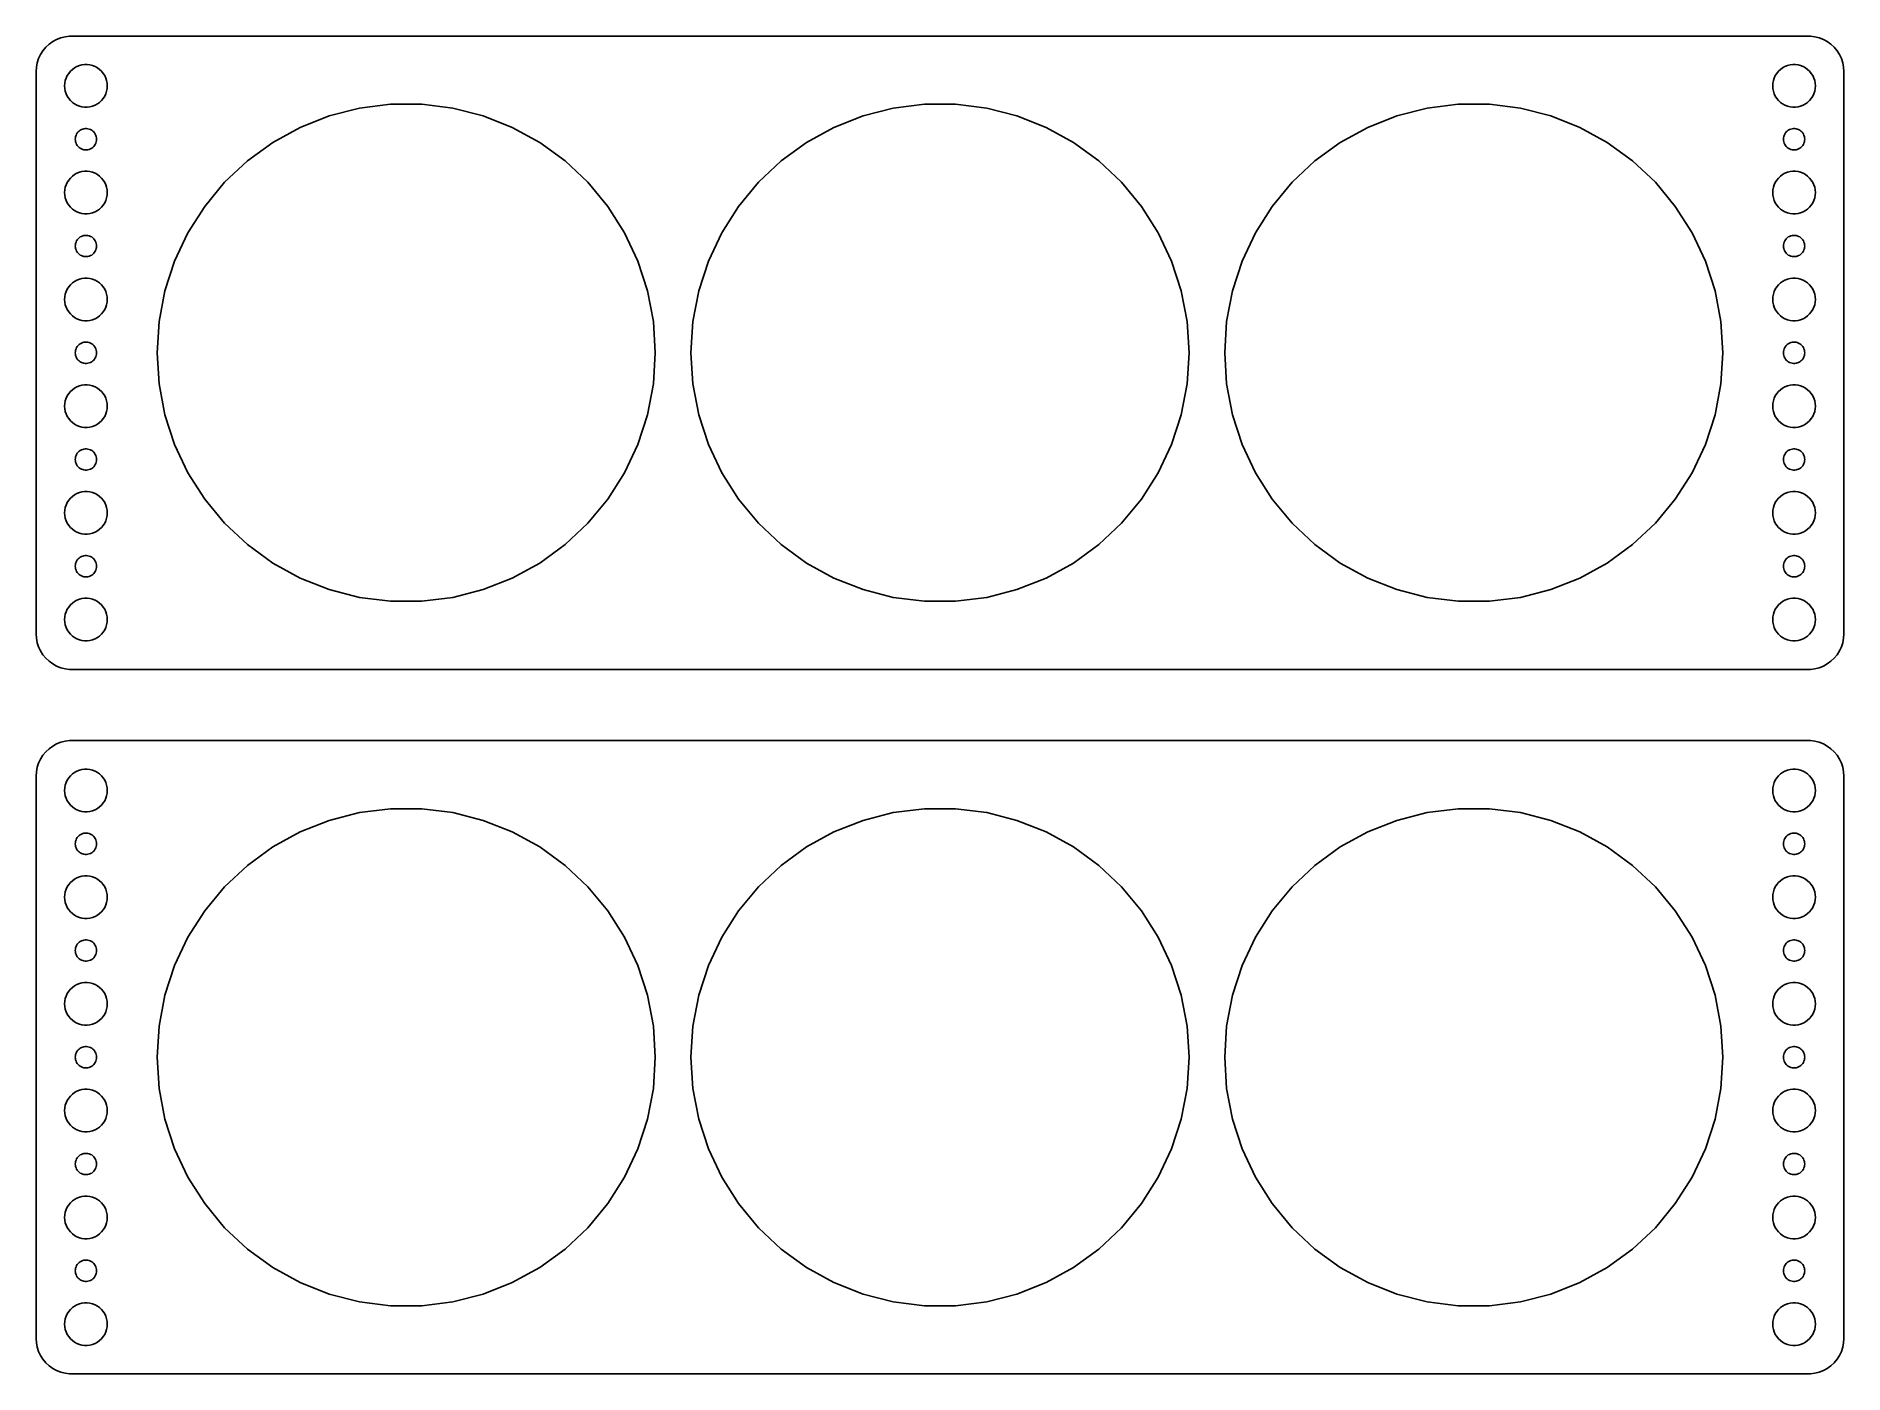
# Model space of a CAD drawing. Header units: metres. Extents: x -127 to 127, y 55 to 242.
import ezdxf

# ---------------------------------------------------------------- set-up
doc = ezdxf.new("R2010")
doc.units = ezdxf.units.M

msp = doc.modelspace()

# ---------------------------------------------------------------- linework, layer by layer
for p, q in [((-125.187, 241.353), (-125.645, 240.923)), ((-124.679, 241.722), (-125.187, 241.353)), ((-124.129, 242.024), (-124.679, 241.722)), ((-123.545, 242.255), (-124.129, 242.024)), ((-122.937, 242.411), (-123.545, 242.255)), ((-122.314, 242.49), (-122.937, 242.411)), ((122.314, 242.49), (-122.314, 242.49)), ((122.937, 242.411), (122.314, 242.49)), ((123.545, 242.255), (122.937, 242.411)), ((124.129, 242.024), (123.545, 242.255)), ((124.679, 241.722), (124.129, 242.024)), ((125.187, 241.353), (124.679, 241.722)), ((125.645, 240.923), (125.187, 241.353)), ((-126.649, 239.341), (-126.843, 238.743)), ((-126.382, 239.909), (-126.649, 239.341)), ((-126.045, 240.439), (-126.382, 239.909)), ((-125.645, 240.923), (-126.045, 240.439)), ((126.045, 240.439), (125.645, 240.923)), ((126.382, 239.909), (126.045, 240.439)), ((126.649, 239.341), (126.382, 239.909)), ((126.843, 238.743), (126.649, 239.341)), ((-126.961, 238.127), (-127, 237.5)), ((-127, 237.5), (-127, 158.5)), ((-126.843, 238.743), (-126.961, 238.127)), ((-122.976, 235.876), (-122.906, 236.246)), ((-122.906, 236.246), (-122.789, 236.604)), ((-122.789, 236.604), (-122.629, 236.945)), ((-122.629, 236.945), (-122.427, 237.263)), ((-122.427, 237.263), (-122.187, 237.554)), ((-122.187, 237.554), (-121.912, 237.812)), ((-121.912, 237.812), (-121.607, 238.033)), ((-121.607, 238.033), (-121.277, 238.214)), ((-121.277, 238.214), (-120.927, 238.353)), ((-120.927, 238.353), (-120.562, 238.447)), ((-120.562, 238.447), (-120.188, 238.494)), ((-120.188, 238.494), (-119.812, 238.494)), ((-119.812, 238.494), (-119.438, 238.447)), ((-119.438, 238.447), (-119.073, 238.353)), ((-119.073, 238.353), (-118.723, 238.214)), ((-118.723, 238.214), (-118.393, 238.033)), ((-118.393, 238.033), (-118.088, 237.812)), ((-118.088, 237.812), (-117.813, 237.554)), ((-117.813, 237.554), (-117.573, 237.263)), ((-117.573, 237.263), (-117.371, 236.945)), ((-117.371, 236.945), (-117.211, 236.604)), ((-117.211, 236.604), (-117.094, 236.246)), ((-117.094, 236.246), (-117.024, 235.876)), ((117.024, 235.876), (117.094, 236.246)), ((117.094, 236.246), (117.211, 236.604)), ((117.211, 236.604), (117.371, 236.945)), ((117.371, 236.945), (117.573, 237.263)), ((117.573, 237.263), (117.813, 237.554)), ((117.813, 237.554), (118.088, 237.812)), ((118.088, 237.812), (118.393, 238.033)), ((118.393, 238.033), (118.723, 238.214)), ((118.723, 238.214), (119.073, 238.353)), ((119.073, 238.353), (119.438, 238.447)), ((119.438, 238.447), (119.812, 238.494)), ((119.812, 238.494), (120.188, 238.494)), ((120.188, 238.494), (120.562, 238.447)), ((120.562, 238.447), (120.927, 238.353)), ((120.927, 238.353), (121.277, 238.214)), ((121.277, 238.214), (121.607, 238.033)), ((121.607, 238.033), (121.912, 237.812)), ((121.912, 237.812), (122.187, 237.554)), ((122.187, 237.554), (122.427, 237.263)), ((122.427, 237.263), (122.629, 236.945)), ((122.629, 236.945), (122.789, 236.604)), ((122.789, 236.604), (122.906, 236.246)), ((122.906, 236.246), (122.976, 235.876)), ((126.961, 238.127), (126.843, 238.743)), ((127, 237.5), (126.961, 238.127)), ((127, 158.5), (127, 237.5)), ((-123, 235.5), (-122.976, 235.876)), ((-122.976, 235.124), (-123, 235.5)), ((-122.906, 234.754), (-122.976, 235.124)), ((-122.789, 234.396), (-122.906, 234.754)), ((-122.629, 234.055), (-122.789, 234.396)), ((-122.427, 233.737), (-122.629, 234.055)), ((-122.187, 233.446), (-122.427, 233.737)), ((-117.573, 233.737), (-117.813, 233.446)), ((-117.371, 234.055), (-117.573, 233.737)), ((-117.211, 234.396), (-117.371, 234.055)), ((-117.094, 234.754), (-117.211, 234.396)), ((-117.024, 235.124), (-117.094, 234.754)), ((-117.024, 235.876), (-117, 235.5)), ((-117, 235.5), (-117.024, 235.124)), ((117, 235.5), (117.024, 235.876)), ((117.024, 235.124), (117, 235.5)), ((117.094, 234.754), (117.024, 235.124)), ((117.211, 234.396), (117.094, 234.754)), ((117.371, 234.055), (117.211, 234.396)), ((117.573, 233.737), (117.371, 234.055)), ((117.813, 233.446), (117.573, 233.737)), ((122.427, 233.737), (122.187, 233.446)), ((122.629, 234.055), (122.427, 233.737)), ((122.789, 234.396), (122.629, 234.055)), ((122.906, 234.754), (122.789, 234.396)), ((122.976, 235.124), (122.906, 234.754)), ((122.976, 235.876), (123, 235.5)), ((123, 235.5), (122.976, 235.124)), ((-121.912, 233.188), (-122.187, 233.446)), ((-121.607, 232.967), (-121.912, 233.188)), ((-121.277, 232.786), (-121.607, 232.967)), ((-120.927, 232.647), (-121.277, 232.786)), ((-120.562, 232.553), (-120.927, 232.647)), ((-120.188, 232.506), (-120.562, 232.553)), ((-119.812, 232.506), (-120.188, 232.506)), ((-119.438, 232.553), (-119.812, 232.506)), ((-119.073, 232.647), (-119.438, 232.553)), ((-118.723, 232.786), (-119.073, 232.647)), ((-118.393, 232.967), (-118.723, 232.786)), ((-118.088, 233.188), (-118.393, 232.967)), ((-117.813, 233.446), (-118.088, 233.188)), ((-89.9023, 229.669), (-85.8156, 231.287)), ((-85.8156, 231.287), (-81.5583, 232.38)), ((-81.5583, 232.38), (-77.1977, 232.931)), ((-77.1977, 232.931), (-72.8023, 232.931)), ((-72.8023, 232.931), (-68.4417, 232.38)), ((-68.4417, 232.38), (-64.1844, 231.287)), ((-64.1844, 231.287), (-60.0977, 229.669)), ((-14.9023, 229.669), (-10.8156, 231.287)), ((-10.8156, 231.287), (-6.5583, 232.38)), ((-6.5583, 232.38), (-2.1977, 232.931)), ((-2.1977, 232.931), (2.1977, 232.931)), ((2.1977, 232.931), (6.5583, 232.38)), ((6.5583, 232.38), (10.8156, 231.287)), ((10.8156, 231.287), (14.9023, 229.669)), ((60.0977, 229.669), (64.1844, 231.287)), ((64.1844, 231.287), (68.4417, 232.38)), ((68.4417, 232.38), (72.8023, 232.931)), ((72.8023, 232.931), (77.1977, 232.931)), ((77.1977, 232.931), (81.5583, 232.38)), ((81.5583, 232.38), (85.8156, 231.287)), ((85.8156, 231.287), (89.9023, 229.669)), ((118.088, 233.188), (117.813, 233.446)), ((118.393, 232.967), (118.088, 233.188)), ((118.723, 232.786), (118.393, 232.967)), ((119.073, 232.647), (118.723, 232.786)), ((119.438, 232.553), (119.073, 232.647)), ((119.812, 232.506), (119.438, 232.553)), ((120.188, 232.506), (119.812, 232.506)), ((120.562, 232.553), (120.188, 232.506)), ((120.927, 232.647), (120.562, 232.553)), ((121.277, 232.786), (120.927, 232.647)), ((121.607, 232.967), (121.277, 232.786)), ((121.912, 233.188), (121.607, 232.967)), ((122.187, 233.446), (121.912, 233.188)), ((-121.395, 228.552), (-121.314, 228.723)), ((-121.314, 228.723), (-121.214, 228.882)), ((-121.214, 228.882), (-121.093, 229.027)), ((-121.093, 229.027), (-120.956, 229.156)), ((-120.956, 229.156), (-120.804, 229.266)), ((-120.804, 229.266), (-120.639, 229.357)), ((-120.639, 229.357), (-120.464, 229.427)), ((-120.464, 229.427), (-120.281, 229.473)), ((-120.281, 229.473), (-120.094, 229.497)), ((-120.094, 229.497), (-119.906, 229.497)), ((-119.906, 229.497), (-119.719, 229.473)), ((-119.719, 229.473), (-119.536, 229.427)), ((-119.536, 229.427), (-119.361, 229.357)), ((-119.361, 229.357), (-119.196, 229.266)), ((-119.196, 229.266), (-119.044, 229.156)), ((-119.044, 229.156), (-118.907, 229.027)), ((-118.907, 229.027), (-118.786, 228.882)), ((-118.786, 228.882), (-118.686, 228.723)), ((-118.686, 228.723), (-118.605, 228.552)), ((-93.7539, 227.551), (-89.9023, 229.669)), ((-60.0977, 229.669), (-56.2461, 227.551)), ((-18.7539, 227.551), (-14.9023, 229.669)), ((14.9023, 229.669), (18.7539, 227.551)), ((56.2461, 227.551), (60.0977, 229.669)), ((89.9023, 229.669), (93.7539, 227.551)), ((118.605, 228.552), (118.686, 228.723)), ((118.686, 228.723), (118.786, 228.882)), ((118.786, 228.882), (118.907, 229.027)), ((118.907, 229.027), (119.044, 229.156)), ((119.044, 229.156), (119.196, 229.266)), ((119.196, 229.266), (119.361, 229.357)), ((119.361, 229.357), (119.536, 229.427)), ((119.536, 229.427), (119.719, 229.473)), ((119.719, 229.473), (119.906, 229.497)), ((119.906, 229.497), (120.094, 229.497)), ((120.094, 229.497), (120.281, 229.473)), ((120.281, 229.473), (120.464, 229.427)), ((120.464, 229.427), (120.639, 229.357)), ((120.639, 229.357), (120.804, 229.266)), ((120.804, 229.266), (120.956, 229.156)), ((120.956, 229.156), (121.093, 229.027)), ((121.093, 229.027), (121.214, 228.882)), ((121.214, 228.882), (121.314, 228.723)), ((121.314, 228.723), (121.395, 228.552)), ((-121.5, 228), (-121.488, 228.188)), ((-121.488, 227.812), (-121.5, 228)), ((-121.488, 228.188), (-121.453, 228.373)), ((-121.453, 227.627), (-121.488, 227.812)), ((-121.453, 228.373), (-121.395, 228.552)), ((-121.395, 227.448), (-121.453, 227.627)), ((-121.314, 227.277), (-121.395, 227.448)), ((-121.214, 227.118), (-121.314, 227.277)), ((-121.093, 226.973), (-121.214, 227.118)), ((-120.956, 226.844), (-121.093, 226.973)), ((-120.804, 226.734), (-120.956, 226.844)), ((-120.639, 226.643), (-120.804, 226.734)), ((-120.464, 226.573), (-120.639, 226.643)), ((-120.281, 226.527), (-120.464, 226.573)), ((-120.094, 226.503), (-120.281, 226.527)), ((-119.906, 226.503), (-120.094, 226.503)), ((-119.719, 226.527), (-119.906, 226.503)), ((-119.536, 226.573), (-119.719, 226.527)), ((-119.361, 226.643), (-119.536, 226.573)), ((-119.196, 226.734), (-119.361, 226.643)), ((-119.044, 226.844), (-119.196, 226.734)), ((-118.907, 226.973), (-119.044, 226.844)), ((-118.786, 227.118), (-118.907, 226.973)), ((-118.686, 227.277), (-118.786, 227.118)), ((-118.605, 227.448), (-118.686, 227.277)), ((-118.605, 228.552), (-118.547, 228.373)), ((-118.547, 227.627), (-118.605, 227.448)), ((-118.547, 228.373), (-118.512, 228.188)), ((-118.512, 227.812), (-118.547, 227.627)), ((-118.512, 228.188), (-118.5, 228)), ((-118.5, 228), (-118.512, 227.812)), ((-97.3098, 224.968), (-93.7539, 227.551)), ((-56.2461, 227.551), (-52.6902, 224.968)), ((-22.3098, 224.968), (-18.7539, 227.551)), ((18.7539, 227.551), (22.3098, 224.968)), ((52.6902, 224.968), (56.2461, 227.551)), ((93.7539, 227.551), (97.3098, 224.968)), ((118.5, 228), (118.512, 228.188)), ((118.512, 227.812), (118.5, 228)), ((118.512, 228.188), (118.547, 228.373)), ((118.547, 227.627), (118.512, 227.812)), ((118.547, 228.373), (118.605, 228.552)), ((118.605, 227.448), (118.547, 227.627)), ((118.686, 227.277), (118.605, 227.448)), ((118.786, 227.118), (118.686, 227.277)), ((118.907, 226.973), (118.786, 227.118)), ((119.044, 226.844), (118.907, 226.973)), ((119.196, 226.734), (119.044, 226.844)), ((119.361, 226.643), (119.196, 226.734)), ((119.536, 226.573), (119.361, 226.643)), ((119.719, 226.527), (119.536, 226.573)), ((119.906, 226.503), (119.719, 226.527)), ((120.094, 226.503), (119.906, 226.503)), ((120.281, 226.527), (120.094, 226.503)), ((120.464, 226.573), (120.281, 226.527)), ((120.639, 226.643), (120.464, 226.573)), ((120.804, 226.734), (120.639, 226.643)), ((120.956, 226.844), (120.804, 226.734)), ((121.093, 226.973), (120.956, 226.844)), ((121.214, 227.118), (121.093, 226.973)), ((121.314, 227.277), (121.214, 227.118)), ((121.395, 227.448), (121.314, 227.277)), ((121.395, 228.552), (121.453, 228.373)), ((121.453, 227.627), (121.395, 227.448)), ((121.453, 228.373), (121.488, 228.188)), ((121.488, 227.812), (121.453, 227.627)), ((121.488, 228.188), (121.5, 228)), ((121.5, 228), (121.488, 227.812)), ((-100.514, 221.959), (-97.3098, 224.968)), ((-52.6902, 224.968), (-49.4861, 221.959)), ((-25.5139, 221.959), (-22.3098, 224.968)), ((22.3098, 224.968), (25.5139, 221.959)), ((49.4861, 221.959), (52.6902, 224.968)), ((97.3098, 224.968), (100.514, 221.959)), ((-122.976, 220.876), (-122.906, 221.246)), ((-122.906, 221.246), (-122.789, 221.604)), ((-122.789, 221.604), (-122.629, 221.945)), ((-122.629, 221.945), (-122.427, 222.263)), ((-122.427, 222.263), (-122.187, 222.554)), ((-122.187, 222.554), (-121.912, 222.812)), ((-121.912, 222.812), (-121.607, 223.033)), ((-121.607, 223.033), (-121.277, 223.214)), ((-121.277, 223.214), (-120.927, 223.353)), ((-120.927, 223.353), (-120.562, 223.447)), ((-120.562, 223.447), (-120.188, 223.494)), ((-120.188, 223.494), (-119.812, 223.494)), ((-119.812, 223.494), (-119.438, 223.447)), ((-119.438, 223.447), (-119.073, 223.353)), ((-119.073, 223.353), (-118.723, 223.214)), ((-118.723, 223.214), (-118.393, 223.033)), ((-118.393, 223.033), (-118.088, 222.812)), ((-118.088, 222.812), (-117.813, 222.554)), ((-117.813, 222.554), (-117.573, 222.263)), ((-117.573, 222.263), (-117.371, 221.945)), ((-117.371, 221.945), (-117.211, 221.604)), ((-117.211, 221.604), (-117.094, 221.246)), ((-117.094, 221.246), (-117.024, 220.876)), ((-103.316, 218.572), (-100.514, 221.959)), ((-49.4861, 221.959), (-46.6844, 218.572)), ((-28.3156, 218.572), (-25.5139, 221.959)), ((25.5139, 221.959), (28.3156, 218.572)), ((46.6844, 218.572), (49.4861, 221.959)), ((100.514, 221.959), (103.316, 218.572)), ((117.024, 220.876), (117.094, 221.246)), ((117.094, 221.246), (117.211, 221.604)), ((117.211, 221.604), (117.371, 221.945)), ((117.371, 221.945), (117.573, 222.263)), ((117.573, 222.263), (117.813, 222.554)), ((117.813, 222.554), (118.088, 222.812)), ((118.088, 222.812), (118.393, 223.033)), ((118.393, 223.033), (118.723, 223.214)), ((118.723, 223.214), (119.073, 223.353)), ((119.073, 223.353), (119.438, 223.447)), ((119.438, 223.447), (119.812, 223.494)), ((119.812, 223.494), (120.188, 223.494)), ((120.188, 223.494), (120.562, 223.447)), ((120.562, 223.447), (120.927, 223.353)), ((120.927, 223.353), (121.277, 223.214)), ((121.277, 223.214), (121.607, 223.033)), ((121.607, 223.033), (121.912, 222.812)), ((121.912, 222.812), (122.187, 222.554)), ((122.187, 222.554), (122.427, 222.263)), ((122.427, 222.263), (122.629, 221.945)), ((122.629, 221.945), (122.789, 221.604)), ((122.789, 221.604), (122.906, 221.246)), ((122.906, 221.246), (122.976, 220.876)), ((-123, 220.5), (-122.976, 220.876)), ((-122.976, 220.124), (-123, 220.5)), ((-122.906, 219.754), (-122.976, 220.124)), ((-122.789, 219.396), (-122.906, 219.754)), ((-122.629, 219.055), (-122.789, 219.396)), ((-122.427, 218.737), (-122.629, 219.055)), ((-122.187, 218.446), (-122.427, 218.737)), ((-121.912, 218.188), (-122.187, 218.446)), ((-117.813, 218.446), (-118.088, 218.188)), ((-117.573, 218.737), (-117.813, 218.446)), ((-117.371, 219.055), (-117.573, 218.737)), ((-117.211, 219.396), (-117.371, 219.055)), ((-117.094, 219.754), (-117.211, 219.396)), ((-117.024, 220.124), (-117.094, 219.754)), ((-117.024, 220.876), (-117, 220.5)), ((-117, 220.5), (-117.024, 220.124)), ((-105.671, 214.861), (-103.316, 218.572)), ((-46.6844, 218.572), (-44.3293, 214.861)), ((-30.6707, 214.861), (-28.3156, 218.572)), ((28.3156, 218.572), (30.6707, 214.861)), ((44.3293, 214.861), (46.6844, 218.572)), ((103.316, 218.572), (105.671, 214.861)), ((117, 220.5), (117.024, 220.876)), ((117.024, 220.124), (117, 220.5)), ((117.094, 219.754), (117.024, 220.124)), ((117.211, 219.396), (117.094, 219.754)), ((117.371, 219.055), (117.211, 219.396)), ((117.573, 218.737), (117.371, 219.055)), ((117.813, 218.446), (117.573, 218.737)), ((118.088, 218.188), (117.813, 218.446)), ((122.187, 218.446), (121.912, 218.188)), ((122.427, 218.737), (122.187, 218.446)), ((122.629, 219.055), (122.427, 218.737)), ((122.789, 219.396), (122.629, 219.055)), ((122.906, 219.754), (122.789, 219.396)), ((122.976, 220.124), (122.906, 219.754)), ((122.976, 220.876), (123, 220.5)), ((123, 220.5), (122.976, 220.124)), ((-121.607, 217.967), (-121.912, 218.188)), ((-121.277, 217.786), (-121.607, 217.967)), ((-120.927, 217.647), (-121.277, 217.786)), ((-120.562, 217.553), (-120.927, 217.647)), ((-120.188, 217.506), (-120.562, 217.553)), ((-119.812, 217.506), (-120.188, 217.506)), ((-119.438, 217.553), (-119.812, 217.506)), ((-119.073, 217.647), (-119.438, 217.553)), ((-118.723, 217.786), (-119.073, 217.647)), ((-118.393, 217.967), (-118.723, 217.786)), ((-118.088, 218.188), (-118.393, 217.967)), ((118.393, 217.967), (118.088, 218.188)), ((118.723, 217.786), (118.393, 217.967)), ((119.073, 217.647), (118.723, 217.786)), ((119.438, 217.553), (119.073, 217.647)), ((119.812, 217.506), (119.438, 217.553)), ((120.188, 217.506), (119.812, 217.506)), ((120.562, 217.553), (120.188, 217.506)), ((120.927, 217.647), (120.562, 217.553)), ((121.277, 217.786), (120.927, 217.647)), ((121.607, 217.967), (121.277, 217.786)), ((121.912, 218.188), (121.607, 217.967)), ((-121.488, 213.188), (-121.453, 213.373)), ((-121.453, 213.373), (-121.395, 213.552)), ((-121.395, 213.552), (-121.314, 213.723)), ((-121.314, 213.723), (-121.214, 213.882)), ((-121.214, 213.882), (-121.093, 214.027)), ((-121.093, 214.027), (-120.956, 214.156)), ((-120.956, 214.156), (-120.804, 214.266)), ((-120.804, 214.266), (-120.639, 214.357)), ((-120.639, 214.357), (-120.464, 214.427)), ((-120.464, 214.427), (-120.281, 214.473)), ((-120.281, 214.473), (-120.094, 214.497)), ((-120.094, 214.497), (-119.906, 214.497)), ((-119.906, 214.497), (-119.719, 214.473)), ((-119.719, 214.473), (-119.536, 214.427)), ((-119.536, 214.427), (-119.361, 214.357)), ((-119.361, 214.357), (-119.196, 214.266)), ((-119.196, 214.266), (-119.044, 214.156)), ((-119.044, 214.156), (-118.907, 214.027)), ((-118.907, 214.027), (-118.786, 213.882)), ((-118.786, 213.882), (-118.686, 213.723)), ((-118.686, 213.723), (-118.605, 213.552)), ((-118.605, 213.552), (-118.547, 213.373)), ((-118.547, 213.373), (-118.512, 213.188)), ((-107.542, 210.884), (-105.671, 214.861)), ((-44.3293, 214.861), (-42.4578, 210.884)), ((-32.5422, 210.884), (-30.6707, 214.861)), ((30.6707, 214.861), (32.5422, 210.884)), ((42.4578, 210.884), (44.3293, 214.861)), ((105.671, 214.861), (107.542, 210.884)), ((118.512, 213.188), (118.547, 213.373)), ((118.547, 213.373), (118.605, 213.552)), ((118.605, 213.552), (118.686, 213.723)), ((118.686, 213.723), (118.786, 213.882)), ((118.786, 213.882), (118.907, 214.027)), ((118.907, 214.027), (119.044, 214.156)), ((119.044, 214.156), (119.196, 214.266)), ((119.196, 214.266), (119.361, 214.357)), ((119.361, 214.357), (119.536, 214.427)), ((119.536, 214.427), (119.719, 214.473)), ((119.719, 214.473), (119.906, 214.497)), ((119.906, 214.497), (120.094, 214.497)), ((120.094, 214.497), (120.281, 214.473)), ((120.281, 214.473), (120.464, 214.427)), ((120.464, 214.427), (120.639, 214.357)), ((120.639, 214.357), (120.804, 214.266)), ((120.804, 214.266), (120.956, 214.156)), ((120.956, 214.156), (121.093, 214.027)), ((121.093, 214.027), (121.214, 213.882)), ((121.214, 213.882), (121.314, 213.723)), ((121.314, 213.723), (121.395, 213.552)), ((121.395, 213.552), (121.453, 213.373)), ((121.453, 213.373), (121.488, 213.188)), ((-121.5, 213), (-121.488, 213.188)), ((-121.488, 212.812), (-121.5, 213)), ((-121.453, 212.627), (-121.488, 212.812)), ((-121.395, 212.448), (-121.453, 212.627)), ((-121.314, 212.277), (-121.395, 212.448)), ((-121.214, 212.118), (-121.314, 212.277)), ((-121.093, 211.973), (-121.214, 212.118)), ((-120.956, 211.844), (-121.093, 211.973)), ((-120.804, 211.734), (-120.956, 211.844)), ((-120.639, 211.643), (-120.804, 211.734)), ((-120.464, 211.573), (-120.639, 211.643)), ((-120.281, 211.527), (-120.464, 211.573)), ((-120.094, 211.503), (-120.281, 211.527)), ((-119.906, 211.503), (-120.094, 211.503)), ((-119.719, 211.527), (-119.906, 211.503)), ((-119.536, 211.573), (-119.719, 211.527)), ((-119.361, 211.643), (-119.536, 211.573)), ((-119.196, 211.734), (-119.361, 211.643)), ((-119.044, 211.844), (-119.196, 211.734)), ((-118.907, 211.973), (-119.044, 211.844)), ((-118.786, 212.118), (-118.907, 211.973)), ((-118.686, 212.277), (-118.786, 212.118)), ((-118.605, 212.448), (-118.686, 212.277)), ((-118.547, 212.627), (-118.605, 212.448)), ((-118.512, 212.812), (-118.547, 212.627)), ((-118.512, 213.188), (-118.5, 213)), ((-118.5, 213), (-118.512, 212.812)), ((-108.9, 206.704), (-107.542, 210.884)), ((-42.4578, 210.884), (-41.0996, 206.704)), ((-33.9004, 206.704), (-32.5422, 210.884)), ((32.5422, 210.884), (33.9004, 206.704)), ((41.0996, 206.704), (42.4578, 210.884)), ((107.542, 210.884), (108.9, 206.704)), ((118.5, 213), (118.512, 213.188)), ((118.512, 212.812), (118.5, 213)), ((118.547, 212.627), (118.512, 212.812)), ((118.605, 212.448), (118.547, 212.627)), ((118.686, 212.277), (118.605, 212.448)), ((118.786, 212.118), (118.686, 212.277)), ((118.907, 211.973), (118.786, 212.118)), ((119.044, 211.844), (118.907, 211.973)), ((119.196, 211.734), (119.044, 211.844)), ((119.361, 211.643), (119.196, 211.734)), ((119.536, 211.573), (119.361, 211.643)), ((119.719, 211.527), (119.536, 211.573)), ((119.906, 211.503), (119.719, 211.527)), ((120.094, 211.503), (119.906, 211.503)), ((120.281, 211.527), (120.094, 211.503)), ((120.464, 211.573), (120.281, 211.527)), ((120.639, 211.643), (120.464, 211.573)), ((120.804, 211.734), (120.639, 211.643)), ((120.956, 211.844), (120.804, 211.734)), ((121.093, 211.973), (120.956, 211.844)), ((121.214, 212.118), (121.093, 211.973)), ((121.314, 212.277), (121.214, 212.118)), ((121.395, 212.448), (121.314, 212.277)), ((121.453, 212.627), (121.395, 212.448)), ((121.488, 212.812), (121.453, 212.627)), ((121.488, 213.188), (121.5, 213)), ((121.5, 213), (121.488, 212.812)), ((-121.277, 208.214), (-120.927, 208.353)), ((-120.927, 208.353), (-120.562, 208.447)), ((-120.562, 208.447), (-120.188, 208.494)), ((-120.188, 208.494), (-119.812, 208.494)), ((-119.812, 208.494), (-119.438, 208.447)), ((-119.438, 208.447), (-119.073, 208.353)), ((-119.073, 208.353), (-118.723, 208.214)), ((118.723, 208.214), (119.073, 208.353)), ((119.073, 208.353), (119.438, 208.447)), ((119.438, 208.447), (119.812, 208.494)), ((119.812, 208.494), (120.188, 208.494)), ((120.188, 208.494), (120.562, 208.447)), ((120.562, 208.447), (120.927, 208.353)), ((120.927, 208.353), (121.277, 208.214)), ((-123, 205.5), (-122.976, 205.876)), ((-122.976, 205.876), (-122.906, 206.246)), ((-122.906, 206.246), (-122.789, 206.604)), ((-122.789, 206.604), (-122.629, 206.945)), ((-122.629, 206.945), (-122.427, 207.263)), ((-122.427, 207.263), (-122.187, 207.554)), ((-122.187, 207.554), (-121.912, 207.812)), ((-121.912, 207.812), (-121.607, 208.033)), ((-121.607, 208.033), (-121.277, 208.214)), ((-118.723, 208.214), (-118.393, 208.033)), ((-118.393, 208.033), (-118.088, 207.812)), ((-118.088, 207.812), (-117.813, 207.554)), ((-117.813, 207.554), (-117.573, 207.263)), ((-117.573, 207.263), (-117.371, 206.945)), ((-117.371, 206.945), (-117.211, 206.604)), ((-117.211, 206.604), (-117.094, 206.246)), ((-117.094, 206.246), (-117.024, 205.876)), ((-117.024, 205.876), (-117, 205.5)), ((-109.724, 202.387), (-108.9, 206.704)), ((-41.0996, 206.704), (-40.276, 202.387)), ((-34.724, 202.387), (-33.9004, 206.704)), ((33.9004, 206.704), (34.724, 202.387)), ((40.276, 202.387), (41.0996, 206.704)), ((108.9, 206.704), (109.724, 202.387)), ((117, 205.5), (117.024, 205.876)), ((117.024, 205.876), (117.094, 206.246)), ((117.094, 206.246), (117.211, 206.604)), ((117.211, 206.604), (117.371, 206.945)), ((117.371, 206.945), (117.573, 207.263)), ((117.573, 207.263), (117.813, 207.554)), ((117.813, 207.554), (118.088, 207.812)), ((118.088, 207.812), (118.393, 208.033)), ((118.393, 208.033), (118.723, 208.214)), ((121.277, 208.214), (121.607, 208.033)), ((121.607, 208.033), (121.912, 207.812)), ((121.912, 207.812), (122.187, 207.554)), ((122.187, 207.554), (122.427, 207.263)), ((122.427, 207.263), (122.629, 206.945)), ((122.629, 206.945), (122.789, 206.604)), ((122.789, 206.604), (122.906, 206.246)), ((122.906, 206.246), (122.976, 205.876)), ((122.976, 205.876), (123, 205.5)), ((-122.976, 205.124), (-123, 205.5)), ((-122.906, 204.754), (-122.976, 205.124)), ((-122.789, 204.396), (-122.906, 204.754)), ((-122.629, 204.055), (-122.789, 204.396)), ((-122.427, 203.737), (-122.629, 204.055)), ((-122.187, 203.446), (-122.427, 203.737)), ((-121.912, 203.188), (-122.187, 203.446)), ((-117.813, 203.446), (-118.088, 203.188)), ((-117.573, 203.737), (-117.813, 203.446)), ((-117.371, 204.055), (-117.573, 203.737)), ((-117.211, 204.396), (-117.371, 204.055)), ((-117.094, 204.754), (-117.211, 204.396)), ((-117.024, 205.124), (-117.094, 204.754)), ((-117, 205.5), (-117.024, 205.124)), ((117.024, 205.124), (117, 205.5)), ((117.094, 204.754), (117.024, 205.124)), ((117.211, 204.396), (117.094, 204.754)), ((117.371, 204.055), (117.211, 204.396)), ((117.573, 203.737), (117.371, 204.055)), ((117.813, 203.446), (117.573, 203.737)), ((118.088, 203.188), (117.813, 203.446)), ((122.187, 203.446), (121.912, 203.188)), ((122.427, 203.737), (122.187, 203.446)), ((122.629, 204.055), (122.427, 203.737)), ((122.789, 204.396), (122.629, 204.055)), ((122.906, 204.754), (122.789, 204.396)), ((122.976, 205.124), (122.906, 204.754)), ((123, 205.5), (122.976, 205.124)), ((-121.607, 202.967), (-121.912, 203.188)), ((-121.277, 202.786), (-121.607, 202.967)), ((-120.927, 202.647), (-121.277, 202.786)), ((-120.562, 202.553), (-120.927, 202.647)), ((-120.188, 202.506), (-120.562, 202.553)), ((-119.812, 202.506), (-120.188, 202.506)), ((-119.438, 202.553), (-119.812, 202.506)), ((-119.073, 202.647), (-119.438, 202.553)), ((-118.723, 202.786), (-119.073, 202.647)), ((-118.393, 202.967), (-118.723, 202.786)), ((-118.088, 203.188), (-118.393, 202.967)), ((-110, 198), (-109.724, 202.387)), ((-40.276, 202.387), (-40, 198)), ((-35, 198), (-34.724, 202.387)), ((34.724, 202.387), (35, 198)), ((40, 198), (40.276, 202.387)), ((109.724, 202.387), (110, 198)), ((118.393, 202.967), (118.088, 203.188)), ((118.723, 202.786), (118.393, 202.967)), ((119.073, 202.647), (118.723, 202.786)), ((119.438, 202.553), (119.073, 202.647)), ((119.812, 202.506), (119.438, 202.553)), ((120.188, 202.506), (119.812, 202.506)), ((120.562, 202.553), (120.188, 202.506)), ((120.927, 202.647), (120.562, 202.553)), ((121.277, 202.786), (120.927, 202.647)), ((121.607, 202.967), (121.277, 202.786)), ((121.912, 203.188), (121.607, 202.967)), ((-121.5, 198), (-121.488, 198.188)), ((-121.488, 198.188), (-121.453, 198.373)), ((-121.453, 198.373), (-121.395, 198.552)), ((-121.395, 198.552), (-121.314, 198.723)), ((-121.314, 198.723), (-121.214, 198.882)), ((-121.214, 198.882), (-121.093, 199.027)), ((-121.093, 199.027), (-120.956, 199.156)), ((-120.956, 199.156), (-120.804, 199.266)), ((-120.804, 199.266), (-120.639, 199.357)), ((-120.639, 199.357), (-120.464, 199.427)), ((-120.464, 199.427), (-120.281, 199.473)), ((-120.281, 199.473), (-120.094, 199.497)), ((-120.094, 199.497), (-119.906, 199.497)), ((-119.906, 199.497), (-119.719, 199.473)), ((-119.719, 199.473), (-119.536, 199.427)), ((-119.536, 199.427), (-119.361, 199.357)), ((-119.361, 199.357), (-119.196, 199.266)), ((-119.196, 199.266), (-119.044, 199.156)), ((-119.044, 199.156), (-118.907, 199.027)), ((-118.907, 199.027), (-118.786, 198.882)), ((-118.786, 198.882), (-118.686, 198.723)), ((-118.686, 198.723), (-118.605, 198.552)), ((-118.605, 198.552), (-118.547, 198.373)), ((-118.547, 198.373), (-118.512, 198.188)), ((-118.512, 198.188), (-118.5, 198)), ((118.5, 198), (118.512, 198.188)), ((118.512, 198.188), (118.547, 198.373)), ((118.547, 198.373), (118.605, 198.552)), ((118.605, 198.552), (118.686, 198.723)), ((118.686, 198.723), (118.786, 198.882)), ((118.786, 198.882), (118.907, 199.027)), ((118.907, 199.027), (119.044, 199.156)), ((119.044, 199.156), (119.196, 199.266)), ((119.196, 199.266), (119.361, 199.357)), ((119.361, 199.357), (119.536, 199.427)), ((119.536, 199.427), (119.719, 199.473)), ((119.719, 199.473), (119.906, 199.497)), ((119.906, 199.497), (120.094, 199.497)), ((120.094, 199.497), (120.281, 199.473)), ((120.281, 199.473), (120.464, 199.427)), ((120.464, 199.427), (120.639, 199.357)), ((120.639, 199.357), (120.804, 199.266)), ((120.804, 199.266), (120.956, 199.156)), ((120.956, 199.156), (121.093, 199.027)), ((121.093, 199.027), (121.214, 198.882)), ((121.214, 198.882), (121.314, 198.723)), ((121.314, 198.723), (121.395, 198.552)), ((121.395, 198.552), (121.453, 198.373)), ((121.453, 198.373), (121.488, 198.188)), ((121.488, 198.188), (121.5, 198)), ((-121.488, 197.812), (-121.5, 198)), ((-121.453, 197.627), (-121.488, 197.812)), ((-121.395, 197.448), (-121.453, 197.627)), ((-121.314, 197.277), (-121.395, 197.448)), ((-121.214, 197.118), (-121.314, 197.277)), ((-121.093, 196.973), (-121.214, 197.118)), ((-120.956, 196.844), (-121.093, 196.973)), ((-120.804, 196.734), (-120.956, 196.844)), ((-120.639, 196.643), (-120.804, 196.734)), ((-120.464, 196.573), (-120.639, 196.643)), ((-120.281, 196.527), (-120.464, 196.573)), ((-120.094, 196.503), (-120.281, 196.527)), ((-119.906, 196.503), (-120.094, 196.503)), ((-119.719, 196.527), (-119.906, 196.503)), ((-119.536, 196.573), (-119.719, 196.527)), ((-119.361, 196.643), (-119.536, 196.573)), ((-119.196, 196.734), (-119.361, 196.643)), ((-119.044, 196.844), (-119.196, 196.734)), ((-118.907, 196.973), (-119.044, 196.844)), ((-118.786, 197.118), (-118.907, 196.973)), ((-118.686, 197.277), (-118.786, 197.118)), ((-118.605, 197.448), (-118.686, 197.277)), ((-118.547, 197.627), (-118.605, 197.448)), ((-118.512, 197.812), (-118.547, 197.627)), ((-118.5, 198), (-118.512, 197.812)), ((-109.724, 193.613), (-110, 198)), ((-40, 198), (-40.276, 193.613)), ((-34.724, 193.613), (-35, 198)), ((35, 198), (34.724, 193.613)), ((40.276, 193.613), (40, 198)), ((110, 198), (109.724, 193.613)), ((118.512, 197.812), (118.5, 198)), ((118.547, 197.627), (118.512, 197.812)), ((118.605, 197.448), (118.547, 197.627)), ((118.686, 197.277), (118.605, 197.448)), ((118.786, 197.118), (118.686, 197.277)), ((118.907, 196.973), (118.786, 197.118)), ((119.044, 196.844), (118.907, 196.973)), ((119.196, 196.734), (119.044, 196.844)), ((119.361, 196.643), (119.196, 196.734)), ((119.536, 196.573), (119.361, 196.643)), ((119.719, 196.527), (119.536, 196.573)), ((119.906, 196.503), (119.719, 196.527)), ((120.094, 196.503), (119.906, 196.503)), ((120.281, 196.527), (120.094, 196.503)), ((120.464, 196.573), (120.281, 196.527)), ((120.639, 196.643), (120.464, 196.573)), ((120.804, 196.734), (120.639, 196.643)), ((120.956, 196.844), (120.804, 196.734)), ((121.093, 196.973), (120.956, 196.844)), ((121.214, 197.118), (121.093, 196.973)), ((121.314, 197.277), (121.214, 197.118)), ((121.395, 197.448), (121.314, 197.277)), ((121.453, 197.627), (121.395, 197.448)), ((121.488, 197.812), (121.453, 197.627)), ((121.5, 198), (121.488, 197.812)), ((-121.607, 193.033), (-121.277, 193.214)), ((-121.277, 193.214), (-120.927, 193.353)), ((-120.927, 193.353), (-120.562, 193.447)), ((-120.562, 193.447), (-120.188, 193.494)), ((-120.188, 193.494), (-119.812, 193.494)), ((-119.812, 193.494), (-119.438, 193.447)), ((-119.438, 193.447), (-119.073, 193.353)), ((-119.073, 193.353), (-118.723, 193.214)), ((-118.723, 193.214), (-118.393, 193.033)), ((-108.9, 189.296), (-109.724, 193.613)), ((-40.276, 193.613), (-41.0996, 189.296)), ((-33.9004, 189.296), (-34.724, 193.613)), ((34.724, 193.613), (33.9004, 189.296)), ((41.0996, 189.296), (40.276, 193.613)), ((109.724, 193.613), (108.9, 189.296)), ((118.393, 193.033), (118.723, 193.214)), ((118.723, 193.214), (119.073, 193.353)), ((119.073, 193.353), (119.438, 193.447)), ((119.438, 193.447), (119.812, 193.494)), ((119.812, 193.494), (120.188, 193.494)), ((120.188, 193.494), (120.562, 193.447)), ((120.562, 193.447), (120.927, 193.353)), ((120.927, 193.353), (121.277, 193.214)), ((121.277, 193.214), (121.607, 193.033)), ((-123, 190.5), (-122.976, 190.876)), ((-122.976, 190.124), (-123, 190.5)), ((-122.976, 190.876), (-122.906, 191.246)), ((-122.906, 191.246), (-122.789, 191.604)), ((-122.789, 191.604), (-122.629, 191.945)), ((-122.629, 191.945), (-122.427, 192.263)), ((-122.427, 192.263), (-122.187, 192.554)), ((-122.187, 192.554), (-121.912, 192.812)), ((-121.912, 192.812), (-121.607, 193.033)), ((-118.393, 193.033), (-118.088, 192.812)), ((-118.088, 192.812), (-117.813, 192.554)), ((-117.813, 192.554), (-117.573, 192.263)), ((-117.573, 192.263), (-117.371, 191.945)), ((-117.371, 191.945), (-117.211, 191.604)), ((-117.211, 191.604), (-117.094, 191.246)), ((-117.094, 191.246), (-117.024, 190.876)), ((-117.024, 190.876), (-117, 190.5)), ((-117, 190.5), (-117.024, 190.124)), ((117, 190.5), (117.024, 190.876)), ((117.024, 190.124), (117, 190.5)), ((117.024, 190.876), (117.094, 191.246)), ((117.094, 191.246), (117.211, 191.604)), ((117.211, 191.604), (117.371, 191.945)), ((117.371, 191.945), (117.573, 192.263)), ((117.573, 192.263), (117.813, 192.554)), ((117.813, 192.554), (118.088, 192.812)), ((118.088, 192.812), (118.393, 193.033)), ((121.607, 193.033), (121.912, 192.812)), ((121.912, 192.812), (122.187, 192.554)), ((122.187, 192.554), (122.427, 192.263)), ((122.427, 192.263), (122.629, 191.945)), ((122.629, 191.945), (122.789, 191.604)), ((122.789, 191.604), (122.906, 191.246)), ((122.906, 191.246), (122.976, 190.876)), ((122.976, 190.876), (123, 190.5)), ((123, 190.5), (122.976, 190.124)), ((-122.906, 189.754), (-122.976, 190.124)), ((-122.789, 189.396), (-122.906, 189.754)), ((-122.629, 189.055), (-122.789, 189.396)), ((-122.427, 188.737), (-122.629, 189.055)), ((-122.187, 188.446), (-122.427, 188.737)), ((-121.912, 188.188), (-122.187, 188.446)), ((-121.607, 187.967), (-121.912, 188.188)), ((-121.277, 187.786), (-121.607, 187.967)), ((-118.393, 187.967), (-118.723, 187.786)), ((-118.088, 188.188), (-118.393, 187.967)), ((-117.813, 188.446), (-118.088, 188.188)), ((-117.573, 188.737), (-117.813, 188.446)), ((-117.371, 189.055), (-117.573, 188.737)), ((-117.211, 189.396), (-117.371, 189.055)), ((-117.094, 189.754), (-117.211, 189.396)), ((-117.024, 190.124), (-117.094, 189.754)), ((-107.542, 185.116), (-108.9, 189.296)), ((-41.0996, 189.296), (-42.4578, 185.116)), ((-32.5422, 185.116), (-33.9004, 189.296)), ((33.9004, 189.296), (32.5422, 185.116)), ((42.4578, 185.116), (41.0996, 189.296)), ((108.9, 189.296), (107.542, 185.116)), ((117.094, 189.754), (117.024, 190.124)), ((117.211, 189.396), (117.094, 189.754)), ((117.371, 189.055), (117.211, 189.396)), ((117.573, 188.737), (117.371, 189.055)), ((117.813, 188.446), (117.573, 188.737)), ((118.088, 188.188), (117.813, 188.446)), ((118.393, 187.967), (118.088, 188.188)), ((118.723, 187.786), (118.393, 187.967)), ((121.607, 187.967), (121.277, 187.786)), ((121.912, 188.188), (121.607, 187.967)), ((122.187, 188.446), (121.912, 188.188)), ((122.427, 188.737), (122.187, 188.446)), ((122.629, 189.055), (122.427, 188.737)), ((122.789, 189.396), (122.629, 189.055)), ((122.906, 189.754), (122.789, 189.396)), ((122.976, 190.124), (122.906, 189.754)), ((-120.927, 187.647), (-121.277, 187.786)), ((-120.562, 187.553), (-120.927, 187.647)), ((-120.188, 187.506), (-120.562, 187.553)), ((-119.812, 187.506), (-120.188, 187.506)), ((-119.438, 187.553), (-119.812, 187.506)), ((-119.073, 187.647), (-119.438, 187.553)), ((-118.723, 187.786), (-119.073, 187.647)), ((119.073, 187.647), (118.723, 187.786)), ((119.438, 187.553), (119.073, 187.647)), ((119.812, 187.506), (119.438, 187.553)), ((120.188, 187.506), (119.812, 187.506)), ((120.562, 187.553), (120.188, 187.506)), ((120.927, 187.647), (120.562, 187.553)), ((121.277, 187.786), (120.927, 187.647)), ((-121.5, 183), (-121.488, 183.188)), ((-121.488, 182.812), (-121.5, 183)), ((-121.488, 183.188), (-121.453, 183.373)), ((-121.453, 183.373), (-121.395, 183.552)), ((-121.395, 183.552), (-121.314, 183.723)), ((-121.314, 183.723), (-121.214, 183.882)), ((-121.214, 183.882), (-121.093, 184.027)), ((-121.093, 184.027), (-120.956, 184.156)), ((-120.956, 184.156), (-120.804, 184.266)), ((-120.804, 184.266), (-120.639, 184.357)), ((-120.639, 184.357), (-120.464, 184.427)), ((-120.464, 184.427), (-120.281, 184.473)), ((-120.281, 184.473), (-120.094, 184.497)), ((-120.094, 184.497), (-119.906, 184.497)), ((-119.906, 184.497), (-119.719, 184.473)), ((-119.719, 184.473), (-119.536, 184.427)), ((-119.536, 184.427), (-119.361, 184.357)), ((-119.361, 184.357), (-119.196, 184.266)), ((-119.196, 184.266), (-119.044, 184.156)), ((-119.044, 184.156), (-118.907, 184.027)), ((-118.907, 184.027), (-118.786, 183.882)), ((-118.786, 183.882), (-118.686, 183.723)), ((-118.686, 183.723), (-118.605, 183.552)), ((-118.605, 183.552), (-118.547, 183.373)), ((-118.547, 183.373), (-118.512, 183.188)), ((-118.512, 183.188), (-118.5, 183)), ((-118.5, 183), (-118.512, 182.812)), ((-105.671, 181.139), (-107.542, 185.116)), ((-42.4578, 185.116), (-44.3293, 181.139)), ((-30.6707, 181.139), (-32.5422, 185.116)), ((32.5422, 185.116), (30.6707, 181.139)), ((44.3293, 181.139), (42.4578, 185.116)), ((107.542, 185.116), (105.671, 181.139)), ((118.5, 183), (118.512, 183.188)), ((118.512, 182.812), (118.5, 183)), ((118.512, 183.188), (118.547, 183.373)), ((118.547, 183.373), (118.605, 183.552)), ((118.605, 183.552), (118.686, 183.723)), ((118.686, 183.723), (118.786, 183.882)), ((118.786, 183.882), (118.907, 184.027)), ((118.907, 184.027), (119.044, 184.156)), ((119.044, 184.156), (119.196, 184.266)), ((119.196, 184.266), (119.361, 184.357)), ((119.361, 184.357), (119.536, 184.427)), ((119.536, 184.427), (119.719, 184.473)), ((119.719, 184.473), (119.906, 184.497)), ((119.906, 184.497), (120.094, 184.497)), ((120.094, 184.497), (120.281, 184.473)), ((120.281, 184.473), (120.464, 184.427)), ((120.464, 184.427), (120.639, 184.357)), ((120.639, 184.357), (120.804, 184.266)), ((120.804, 184.266), (120.956, 184.156)), ((120.956, 184.156), (121.093, 184.027)), ((121.093, 184.027), (121.214, 183.882)), ((121.214, 183.882), (121.314, 183.723)), ((121.314, 183.723), (121.395, 183.552)), ((121.395, 183.552), (121.453, 183.373)), ((121.453, 183.373), (121.488, 183.188)), ((121.488, 183.188), (121.5, 183)), ((121.5, 183), (121.488, 182.812)), ((-121.453, 182.627), (-121.488, 182.812)), ((-121.395, 182.448), (-121.453, 182.627)), ((-121.314, 182.277), (-121.395, 182.448)), ((-121.214, 182.118), (-121.314, 182.277)), ((-121.093, 181.973), (-121.214, 182.118)), ((-120.956, 181.844), (-121.093, 181.973)), ((-120.804, 181.734), (-120.956, 181.844)), ((-120.639, 181.643), (-120.804, 181.734)), ((-120.464, 181.573), (-120.639, 181.643)), ((-120.281, 181.527), (-120.464, 181.573)), ((-120.094, 181.503), (-120.281, 181.527)), ((-119.906, 181.503), (-120.094, 181.503)), ((-119.719, 181.527), (-119.906, 181.503)), ((-119.536, 181.573), (-119.719, 181.527)), ((-119.361, 181.643), (-119.536, 181.573)), ((-119.196, 181.734), (-119.361, 181.643)), ((-119.044, 181.844), (-119.196, 181.734)), ((-118.907, 181.973), (-119.044, 181.844)), ((-118.786, 182.118), (-118.907, 181.973)), ((-118.686, 182.277), (-118.786, 182.118)), ((-118.605, 182.448), (-118.686, 182.277)), ((-118.547, 182.627), (-118.605, 182.448)), ((-118.512, 182.812), (-118.547, 182.627)), ((-103.316, 177.428), (-105.671, 181.139)), ((-44.3293, 181.139), (-46.6844, 177.428)), ((-28.3156, 177.428), (-30.6707, 181.139)), ((30.6707, 181.139), (28.3156, 177.428)), ((46.6844, 177.428), (44.3293, 181.139)), ((105.671, 181.139), (103.316, 177.428)), ((118.547, 182.627), (118.512, 182.812)), ((118.605, 182.448), (118.547, 182.627)), ((118.686, 182.277), (118.605, 182.448)), ((118.786, 182.118), (118.686, 182.277)), ((118.907, 181.973), (118.786, 182.118)), ((119.044, 181.844), (118.907, 181.973)), ((119.196, 181.734), (119.044, 181.844)), ((119.361, 181.643), (119.196, 181.734)), ((119.536, 181.573), (119.361, 181.643)), ((119.719, 181.527), (119.536, 181.573)), ((119.906, 181.503), (119.719, 181.527)), ((120.094, 181.503), (119.906, 181.503)), ((120.281, 181.527), (120.094, 181.503)), ((120.464, 181.573), (120.281, 181.527)), ((120.639, 181.643), (120.464, 181.573)), ((120.804, 181.734), (120.639, 181.643)), ((120.956, 181.844), (120.804, 181.734)), ((121.093, 181.973), (120.956, 181.844)), ((121.214, 182.118), (121.093, 181.973)), ((121.314, 182.277), (121.214, 182.118)), ((121.395, 182.448), (121.314, 182.277)), ((121.453, 182.627), (121.395, 182.448)), ((121.488, 182.812), (121.453, 182.627)), ((-122.187, 177.554), (-121.912, 177.812)), ((-121.912, 177.812), (-121.607, 178.033)), ((-121.607, 178.033), (-121.277, 178.214)), ((-121.277, 178.214), (-120.927, 178.353)), ((-120.927, 178.353), (-120.562, 178.447)), ((-120.562, 178.447), (-120.188, 178.494)), ((-120.188, 178.494), (-119.812, 178.494)), ((-119.812, 178.494), (-119.438, 178.447)), ((-119.438, 178.447), (-119.073, 178.353)), ((-119.073, 178.353), (-118.723, 178.214)), ((-118.723, 178.214), (-118.393, 178.033)), ((-118.393, 178.033), (-118.088, 177.812)), ((-118.088, 177.812), (-117.813, 177.554)), ((117.813, 177.554), (118.088, 177.812)), ((118.088, 177.812), (118.393, 178.033)), ((118.393, 178.033), (118.723, 178.214)), ((118.723, 178.214), (119.073, 178.353)), ((119.073, 178.353), (119.438, 178.447)), ((119.438, 178.447), (119.812, 178.494)), ((119.812, 178.494), (120.188, 178.494)), ((120.188, 178.494), (120.562, 178.447)), ((120.562, 178.447), (120.927, 178.353)), ((120.927, 178.353), (121.277, 178.214)), ((121.277, 178.214), (121.607, 178.033)), ((121.607, 178.033), (121.912, 177.812)), ((121.912, 177.812), (122.187, 177.554)), ((-123, 175.5), (-122.976, 175.876)), ((-122.976, 175.124), (-123, 175.5)), ((-122.976, 175.876), (-122.906, 176.246)), ((-122.906, 176.246), (-122.789, 176.604)), ((-122.789, 176.604), (-122.629, 176.945)), ((-122.629, 176.945), (-122.427, 177.263)), ((-122.427, 177.263), (-122.187, 177.554)), ((-117.813, 177.554), (-117.573, 177.263)), ((-117.573, 177.263), (-117.371, 176.945)), ((-117.371, 176.945), (-117.211, 176.604)), ((-117.211, 176.604), (-117.094, 176.246)), ((-117.094, 176.246), (-117.024, 175.876)), ((-117.024, 175.876), (-117, 175.5)), ((-117, 175.5), (-117.024, 175.124)), ((-100.514, 174.041), (-103.316, 177.428)), ((-46.6844, 177.428), (-49.4861, 174.041)), ((-25.5139, 174.041), (-28.3156, 177.428)), ((28.3156, 177.428), (25.5139, 174.041)), ((49.4861, 174.041), (46.6844, 177.428)), ((103.316, 177.428), (100.514, 174.041)), ((117, 175.5), (117.024, 175.876)), ((117.024, 175.124), (117, 175.5)), ((117.024, 175.876), (117.094, 176.246)), ((117.094, 176.246), (117.211, 176.604)), ((117.211, 176.604), (117.371, 176.945)), ((117.371, 176.945), (117.573, 177.263)), ((117.573, 177.263), (117.813, 177.554)), ((122.187, 177.554), (122.427, 177.263)), ((122.427, 177.263), (122.629, 176.945)), ((122.629, 176.945), (122.789, 176.604)), ((122.789, 176.604), (122.906, 176.246)), ((122.906, 176.246), (122.976, 175.876)), ((122.976, 175.876), (123, 175.5)), ((123, 175.5), (122.976, 175.124)), ((-122.906, 174.754), (-122.976, 175.124)), ((-122.789, 174.396), (-122.906, 174.754)), ((-122.629, 174.055), (-122.789, 174.396)), ((-122.427, 173.737), (-122.629, 174.055)), ((-122.187, 173.446), (-122.427, 173.737)), ((-121.912, 173.188), (-122.187, 173.446)), ((-121.607, 172.967), (-121.912, 173.188)), ((-121.277, 172.786), (-121.607, 172.967)), ((-120.927, 172.647), (-121.277, 172.786)), ((-118.723, 172.786), (-119.073, 172.647)), ((-118.393, 172.967), (-118.723, 172.786)), ((-118.088, 173.188), (-118.393, 172.967)), ((-117.813, 173.446), (-118.088, 173.188)), ((-117.573, 173.737), (-117.813, 173.446)), ((-117.371, 174.055), (-117.573, 173.737)), ((-117.211, 174.396), (-117.371, 174.055)), ((-117.094, 174.754), (-117.211, 174.396)), ((-117.024, 175.124), (-117.094, 174.754)), ((-97.3098, 171.032), (-100.514, 174.041)), ((-49.4861, 174.041), (-52.6902, 171.032)), ((-22.3098, 171.032), (-25.5139, 174.041)), ((25.5139, 174.041), (22.3098, 171.032)), ((52.6902, 171.032), (49.4861, 174.041)), ((100.514, 174.041), (97.3098, 171.032)), ((117.094, 174.754), (117.024, 175.124)), ((117.211, 174.396), (117.094, 174.754)), ((117.371, 174.055), (117.211, 174.396)), ((117.573, 173.737), (117.371, 174.055)), ((117.813, 173.446), (117.573, 173.737)), ((118.088, 173.188), (117.813, 173.446)), ((118.393, 172.967), (118.088, 173.188)), ((118.723, 172.786), (118.393, 172.967)), ((119.073, 172.647), (118.723, 172.786)), ((121.277, 172.786), (120.927, 172.647)), ((121.607, 172.967), (121.277, 172.786)), ((121.912, 173.188), (121.607, 172.967)), ((122.187, 173.446), (121.912, 173.188)), ((122.427, 173.737), (122.187, 173.446)), ((122.629, 174.055), (122.427, 173.737)), ((122.789, 174.396), (122.629, 174.055)), ((122.906, 174.754), (122.789, 174.396)), ((122.976, 175.124), (122.906, 174.754)), ((-120.562, 172.553), (-120.927, 172.647)), ((-120.188, 172.506), (-120.562, 172.553)), ((-119.812, 172.506), (-120.188, 172.506)), ((-119.438, 172.553), (-119.812, 172.506)), ((-119.073, 172.647), (-119.438, 172.553)), ((-93.7539, 168.449), (-97.3098, 171.032)), ((-52.6902, 171.032), (-56.2461, 168.449)), ((-18.7539, 168.449), (-22.3098, 171.032)), ((22.3098, 171.032), (18.7539, 168.449)), ((56.2461, 168.449), (52.6902, 171.032)), ((97.3098, 171.032), (93.7539, 168.449)), ((119.438, 172.553), (119.073, 172.647)), ((119.812, 172.506), (119.438, 172.553)), ((120.188, 172.506), (119.812, 172.506)), ((120.562, 172.553), (120.188, 172.506)), ((120.927, 172.647), (120.562, 172.553)), ((-121.5, 168), (-121.488, 168.188)), ((-121.488, 167.812), (-121.5, 168)), ((-121.488, 168.188), (-121.453, 168.373)), ((-121.453, 167.627), (-121.488, 167.812)), ((-121.453, 168.373), (-121.395, 168.552)), ((-121.395, 168.552), (-121.314, 168.723)), ((-121.314, 168.723), (-121.214, 168.882)), ((-121.214, 168.882), (-121.093, 169.027)), ((-121.093, 169.027), (-120.956, 169.156)), ((-120.956, 169.156), (-120.804, 169.266)), ((-120.804, 169.266), (-120.639, 169.357)), ((-120.639, 169.357), (-120.464, 169.427)), ((-120.464, 169.427), (-120.281, 169.473)), ((-120.281, 169.473), (-120.094, 169.497)), ((-120.094, 169.497), (-119.906, 169.497)), ((-119.906, 169.497), (-119.719, 169.473)), ((-119.719, 169.473), (-119.536, 169.427)), ((-119.536, 169.427), (-119.361, 169.357)), ((-119.361, 169.357), (-119.196, 169.266)), ((-119.196, 169.266), (-119.044, 169.156)), ((-119.044, 169.156), (-118.907, 169.027)), ((-118.907, 169.027), (-118.786, 168.882)), ((-118.786, 168.882), (-118.686, 168.723)), ((-118.686, 168.723), (-118.605, 168.552)), ((-118.605, 168.552), (-118.547, 168.373)), ((-118.547, 168.373), (-118.512, 168.188)), ((-118.512, 167.812), (-118.547, 167.627)), ((-118.512, 168.188), (-118.5, 168)), ((-118.5, 168), (-118.512, 167.812)), ((-89.9023, 166.331), (-93.7539, 168.449)), ((-56.2461, 168.449), (-60.0977, 166.331)), ((-14.9023, 166.331), (-18.7539, 168.449)), ((18.7539, 168.449), (14.9023, 166.331)), ((60.0977, 166.331), (56.2461, 168.449)), ((93.7539, 168.449), (89.9023, 166.331)), ((118.5, 168), (118.512, 168.188)), ((118.512, 167.812), (118.5, 168)), ((118.512, 168.188), (118.547, 168.373)), ((118.547, 167.627), (118.512, 167.812)), ((118.547, 168.373), (118.605, 168.552)), ((118.605, 168.552), (118.686, 168.723)), ((118.686, 168.723), (118.786, 168.882)), ((118.786, 168.882), (118.907, 169.027)), ((118.907, 169.027), (119.044, 169.156)), ((119.044, 169.156), (119.196, 169.266)), ((119.196, 169.266), (119.361, 169.357)), ((119.361, 169.357), (119.536, 169.427)), ((119.536, 169.427), (119.719, 169.473)), ((119.719, 169.473), (119.906, 169.497)), ((119.906, 169.497), (120.094, 169.497)), ((120.094, 169.497), (120.281, 169.473)), ((120.281, 169.473), (120.464, 169.427)), ((120.464, 169.427), (120.639, 169.357)), ((120.639, 169.357), (120.804, 169.266)), ((120.804, 169.266), (120.956, 169.156)), ((120.956, 169.156), (121.093, 169.027)), ((121.093, 169.027), (121.214, 168.882)), ((121.214, 168.882), (121.314, 168.723)), ((121.314, 168.723), (121.395, 168.552)), ((121.395, 168.552), (121.453, 168.373)), ((121.453, 168.373), (121.488, 168.188)), ((121.488, 167.812), (121.453, 167.627)), ((121.488, 168.188), (121.5, 168)), ((121.5, 168), (121.488, 167.812)), ((-121.395, 167.448), (-121.453, 167.627)), ((-121.314, 167.277), (-121.395, 167.448)), ((-121.214, 167.118), (-121.314, 167.277)), ((-121.093, 166.973), (-121.214, 167.118)), ((-120.956, 166.844), (-121.093, 166.973)), ((-120.804, 166.734), (-120.956, 166.844)), ((-120.639, 166.643), (-120.804, 166.734)), ((-120.464, 166.573), (-120.639, 166.643)), ((-120.281, 166.527), (-120.464, 166.573)), ((-120.094, 166.503), (-120.281, 166.527)), ((-119.906, 166.503), (-120.094, 166.503)), ((-119.719, 166.527), (-119.906, 166.503)), ((-119.536, 166.573), (-119.719, 166.527)), ((-119.361, 166.643), (-119.536, 166.573)), ((-119.196, 166.734), (-119.361, 166.643)), ((-119.044, 166.844), (-119.196, 166.734)), ((-118.907, 166.973), (-119.044, 166.844)), ((-118.786, 167.118), (-118.907, 166.973)), ((-118.686, 167.277), (-118.786, 167.118)), ((-118.605, 167.448), (-118.686, 167.277)), ((-118.547, 167.627), (-118.605, 167.448)), ((-85.8156, 164.713), (-89.9023, 166.331)), ((-60.0977, 166.331), (-64.1844, 164.713)), ((-10.8156, 164.713), (-14.9023, 166.331)), ((14.9023, 166.331), (10.8156, 164.713)), ((64.1844, 164.713), (60.0977, 166.331)), ((89.9023, 166.331), (85.8156, 164.713)), ((118.605, 167.448), (118.547, 167.627)), ((118.686, 167.277), (118.605, 167.448)), ((118.786, 167.118), (118.686, 167.277)), ((118.907, 166.973), (118.786, 167.118)), ((119.044, 166.844), (118.907, 166.973)), ((119.196, 166.734), (119.044, 166.844)), ((119.361, 166.643), (119.196, 166.734)), ((119.536, 166.573), (119.361, 166.643)), ((119.719, 166.527), (119.536, 166.573)), ((119.906, 166.503), (119.719, 166.527)), ((120.094, 166.503), (119.906, 166.503)), ((120.281, 166.527), (120.094, 166.503)), ((120.464, 166.573), (120.281, 166.527)), ((120.639, 166.643), (120.464, 166.573)), ((120.804, 166.734), (120.639, 166.643)), ((120.956, 166.844), (120.804, 166.734)), ((121.093, 166.973), (120.956, 166.844)), ((121.214, 167.118), (121.093, 166.973)), ((121.314, 167.277), (121.214, 167.118)), ((121.395, 167.448), (121.314, 167.277)), ((121.453, 167.627), (121.395, 167.448)), ((-122.187, 162.554), (-121.912, 162.812)), ((-121.912, 162.812), (-121.607, 163.033)), ((-121.607, 163.033), (-121.277, 163.214)), ((-121.277, 163.214), (-120.927, 163.353)), ((-120.927, 163.353), (-120.562, 163.447)), ((-120.562, 163.447), (-120.188, 163.494)), ((-120.188, 163.494), (-119.812, 163.494)), ((-119.812, 163.494), (-119.438, 163.447)), ((-119.438, 163.447), (-119.073, 163.353)), ((-119.073, 163.353), (-118.723, 163.214)), ((-118.723, 163.214), (-118.393, 163.033)), ((-118.393, 163.033), (-118.088, 162.812)), ((-118.088, 162.812), (-117.813, 162.554)), ((-81.5583, 163.62), (-85.8156, 164.713)), ((-77.1977, 163.069), (-81.5583, 163.62)), ((-72.8023, 163.069), (-77.1977, 163.069)), ((-68.4417, 163.62), (-72.8023, 163.069)), ((-64.1844, 164.713), (-68.4417, 163.62)), ((-6.5583, 163.62), (-10.8156, 164.713)), ((-2.1977, 163.069), (-6.5583, 163.62)), ((2.1977, 163.069), (-2.1977, 163.069)), ((6.5583, 163.62), (2.1977, 163.069)), ((10.8156, 164.713), (6.5583, 163.62)), ((68.4417, 163.62), (64.1844, 164.713)), ((72.8023, 163.069), (68.4417, 163.62)), ((77.1977, 163.069), (72.8023, 163.069)), ((81.5583, 163.62), (77.1977, 163.069)), ((85.8156, 164.713), (81.5583, 163.62)), ((117.813, 162.554), (118.088, 162.812)), ((118.088, 162.812), (118.393, 163.033)), ((118.393, 163.033), (118.723, 163.214)), ((118.723, 163.214), (119.073, 163.353)), ((119.073, 163.353), (119.438, 163.447)), ((119.438, 163.447), (119.812, 163.494)), ((119.812, 163.494), (120.188, 163.494)), ((120.188, 163.494), (120.562, 163.447)), ((120.562, 163.447), (120.927, 163.353)), ((120.927, 163.353), (121.277, 163.214)), ((121.277, 163.214), (121.607, 163.033)), ((121.607, 163.033), (121.912, 162.812)), ((121.912, 162.812), (122.187, 162.554)), ((-123, 160.5), (-122.976, 160.876)), ((-122.976, 160.124), (-123, 160.5)), ((-122.976, 160.876), (-122.906, 161.246)), ((-122.906, 159.754), (-122.976, 160.124)), ((-122.906, 161.246), (-122.789, 161.604)), ((-122.789, 161.604), (-122.629, 161.945)), ((-122.629, 161.945), (-122.427, 162.263)), ((-122.427, 162.263), (-122.187, 162.554)), ((-117.813, 162.554), (-117.573, 162.263)), ((-117.573, 162.263), (-117.371, 161.945)), ((-117.371, 161.945), (-117.211, 161.604)), ((-117.211, 161.604), (-117.094, 161.246)), ((-117.094, 161.246), (-117.024, 160.876)), ((-117.024, 160.124), (-117.094, 159.754)), ((-117.024, 160.876), (-117, 160.5)), ((-117, 160.5), (-117.024, 160.124)), ((117, 160.5), (117.024, 160.876)), ((117.024, 160.124), (117, 160.5)), ((117.024, 160.876), (117.094, 161.246)), ((117.094, 159.754), (117.024, 160.124)), ((117.094, 161.246), (117.211, 161.604)), ((117.211, 161.604), (117.371, 161.945)), ((117.371, 161.945), (117.573, 162.263)), ((117.573, 162.263), (117.813, 162.554)), ((122.187, 162.554), (122.427, 162.263)), ((122.427, 162.263), (122.629, 161.945)), ((122.629, 161.945), (122.789, 161.604)), ((122.789, 161.604), (122.906, 161.246)), ((122.906, 161.246), (122.976, 160.876)), ((122.976, 160.124), (122.906, 159.754)), ((122.976, 160.876), (123, 160.5)), ((123, 160.5), (122.976, 160.124)), ((-127, 158.5), (-126.961, 157.873)), ((-126.961, 157.873), (-126.843, 157.257)), ((-122.789, 159.396), (-122.906, 159.754)), ((-122.629, 159.055), (-122.789, 159.396)), ((-122.427, 158.737), (-122.629, 159.055)), ((-122.187, 158.446), (-122.427, 158.737)), ((-121.912, 158.188), (-122.187, 158.446)), ((-121.607, 157.967), (-121.912, 158.188)), ((-121.277, 157.786), (-121.607, 157.967)), ((-120.927, 157.647), (-121.277, 157.786)), ((-120.562, 157.553), (-120.927, 157.647)), ((-120.188, 157.506), (-120.562, 157.553)), ((-119.812, 157.506), (-120.188, 157.506)), ((-119.438, 157.553), (-119.812, 157.506)), ((-119.073, 157.647), (-119.438, 157.553)), ((-118.723, 157.786), (-119.073, 157.647)), ((-118.393, 157.967), (-118.723, 157.786)), ((-118.088, 158.188), (-118.393, 157.967)), ((-117.813, 158.446), (-118.088, 158.188)), ((-117.573, 158.737), (-117.813, 158.446)), ((-117.371, 159.055), (-117.573, 158.737)), ((-117.211, 159.396), (-117.371, 159.055)), ((-117.094, 159.754), (-117.211, 159.396)), ((117.211, 159.396), (117.094, 159.754)), ((117.371, 159.055), (117.211, 159.396)), ((117.573, 158.737), (117.371, 159.055)), ((117.813, 158.446), (117.573, 158.737)), ((118.088, 158.188), (117.813, 158.446)), ((118.393, 157.967), (118.088, 158.188)), ((118.723, 157.786), (118.393, 157.967)), ((119.073, 157.647), (118.723, 157.786)), ((119.438, 157.553), (119.073, 157.647)), ((119.812, 157.506), (119.438, 157.553)), ((120.188, 157.506), (119.812, 157.506)), ((120.562, 157.553), (120.188, 157.506)), ((120.927, 157.647), (120.562, 157.553)), ((121.277, 157.786), (120.927, 157.647)), ((121.607, 157.967), (121.277, 157.786)), ((121.912, 158.188), (121.607, 157.967)), ((122.187, 158.446), (121.912, 158.188)), ((122.427, 158.737), (122.187, 158.446)), ((122.629, 159.055), (122.427, 158.737)), ((122.789, 159.396), (122.629, 159.055)), ((122.906, 159.754), (122.789, 159.396)), ((126.843, 157.257), (126.961, 157.873)), ((126.961, 157.873), (127, 158.5)), ((-126.843, 157.257), (-126.649, 156.659)), ((-126.649, 156.659), (-126.382, 156.091)), ((-126.382, 156.091), (-126.045, 155.561)), ((-126.045, 155.561), (-125.645, 155.077)), ((-125.645, 155.077), (-125.187, 154.647)), ((125.187, 154.647), (125.645, 155.077)), ((125.645, 155.077), (126.045, 155.561)), ((126.045, 155.561), (126.382, 156.091)), ((126.382, 156.091), (126.649, 156.659)), ((126.649, 156.659), (126.843, 157.257)), ((-125.187, 154.647), (-124.679, 154.278)), ((-124.679, 154.278), (-124.129, 153.976)), ((-124.129, 153.976), (-123.545, 153.745)), ((-123.545, 153.745), (-122.937, 153.589)), ((-122.937, 153.589), (-122.314, 153.51)), ((-122.314, 153.51), (122.314, 153.51)), ((122.314, 153.51), (122.937, 153.589)), ((122.937, 153.589), (123.545, 153.745)), ((123.545, 153.745), (124.129, 153.976)), ((124.129, 153.976), (124.679, 154.278)), ((124.679, 154.278), (125.187, 154.647)), ((-125.187, 142.353), (-125.645, 141.923)), ((-124.679, 142.722), (-125.187, 142.353)), ((-124.129, 143.024), (-124.679, 142.722)), ((-123.545, 143.255), (-124.129, 143.024)), ((-122.937, 143.411), (-123.545, 143.255)), ((-122.314, 143.49), (-122.937, 143.411)), ((122.314, 143.49), (-122.314, 143.49)), ((122.937, 143.411), (122.314, 143.49)), ((123.545, 143.255), (122.937, 143.411)), ((124.129, 143.024), (123.545, 143.255)), ((124.679, 142.722), (124.129, 143.024)), ((125.187, 142.353), (124.679, 142.722)), ((125.645, 141.923), (125.187, 142.353)), ((-126.843, 139.743), (-126.961, 139.127)), ((-126.649, 140.341), (-126.843, 139.743)), ((-126.382, 140.909), (-126.649, 140.341)), ((-126.045, 141.439), (-126.382, 140.909)), ((-125.645, 141.923), (-126.045, 141.439)), ((126.045, 141.439), (125.645, 141.923)), ((126.382, 140.909), (126.045, 141.439)), ((126.649, 140.341), (126.382, 140.909)), ((126.843, 139.743), (126.649, 140.341)), ((126.961, 139.127), (126.843, 139.743)), ((-126.961, 139.127), (-127, 138.5)), ((-127, 138.5), (-127, 59.5)), ((-122.976, 136.876), (-122.906, 137.246)), ((-122.906, 137.246), (-122.789, 137.604)), ((-122.789, 137.604), (-122.629, 137.945)), ((-122.629, 137.945), (-122.427, 138.263)), ((-122.427, 138.263), (-122.187, 138.554)), ((-122.187, 138.554), (-121.912, 138.812)), ((-121.912, 138.812), (-121.607, 139.033)), ((-121.607, 139.033), (-121.277, 139.214)), ((-121.277, 139.214), (-120.927, 139.353)), ((-120.927, 139.353), (-120.562, 139.447)), ((-120.562, 139.447), (-120.188, 139.494)), ((-120.188, 139.494), (-119.812, 139.494)), ((-119.812, 139.494), (-119.438, 139.447)), ((-119.438, 139.447), (-119.073, 139.353)), ((-119.073, 139.353), (-118.723, 139.214)), ((-118.723, 139.214), (-118.393, 139.033)), ((-118.393, 139.033), (-118.088, 138.812)), ((-118.088, 138.812), (-117.813, 138.554)), ((-117.813, 138.554), (-117.573, 138.263)), ((-117.573, 138.263), (-117.371, 137.945)), ((-117.371, 137.945), (-117.211, 137.604)), ((-117.211, 137.604), (-117.094, 137.246)), ((-117.094, 137.246), (-117.024, 136.876)), ((117.024, 136.876), (117.094, 137.246)), ((117.094, 137.246), (117.211, 137.604)), ((117.211, 137.604), (117.371, 137.945)), ((117.371, 137.945), (117.573, 138.263)), ((117.573, 138.263), (117.813, 138.554)), ((117.813, 138.554), (118.088, 138.812)), ((118.088, 138.812), (118.393, 139.033)), ((118.393, 139.033), (118.723, 139.214)), ((118.723, 139.214), (119.073, 139.353)), ((119.073, 139.353), (119.438, 139.447)), ((119.438, 139.447), (119.812, 139.494)), ((119.812, 139.494), (120.188, 139.494)), ((120.188, 139.494), (120.562, 139.447)), ((120.562, 139.447), (120.927, 139.353)), ((120.927, 139.353), (121.277, 139.214)), ((121.277, 139.214), (121.607, 139.033)), ((121.607, 139.033), (121.912, 138.812)), ((121.912, 138.812), (122.187, 138.554)), ((122.187, 138.554), (122.427, 138.263)), ((122.427, 138.263), (122.629, 137.945)), ((122.629, 137.945), (122.789, 137.604)), ((122.789, 137.604), (122.906, 137.246)), ((122.906, 137.246), (122.976, 136.876)), ((127, 138.5), (126.961, 139.127)), ((127, 59.5), (127, 138.5)), ((-123, 136.5), (-122.976, 136.876)), ((-122.976, 136.124), (-123, 136.5)), ((-122.906, 135.754), (-122.976, 136.124)), ((-122.789, 135.396), (-122.906, 135.754)), ((-122.629, 135.055), (-122.789, 135.396)), ((-122.427, 134.737), (-122.629, 135.055)), ((-122.187, 134.446), (-122.427, 134.737)), ((-117.573, 134.737), (-117.813, 134.446)), ((-117.371, 135.055), (-117.573, 134.737)), ((-117.211, 135.396), (-117.371, 135.055)), ((-117.094, 135.754), (-117.211, 135.396)), ((-117.024, 136.124), (-117.094, 135.754)), ((-117.024, 136.876), (-117, 136.5)), ((-117, 136.5), (-117.024, 136.124)), ((117, 136.5), (117.024, 136.876)), ((117.024, 136.124), (117, 136.5)), ((117.094, 135.754), (117.024, 136.124)), ((117.211, 135.396), (117.094, 135.754)), ((117.371, 135.055), (117.211, 135.396)), ((117.573, 134.737), (117.371, 135.055)), ((117.813, 134.446), (117.573, 134.737)), ((122.427, 134.737), (122.187, 134.446)), ((122.629, 135.055), (122.427, 134.737)), ((122.789, 135.396), (122.629, 135.055)), ((122.906, 135.754), (122.789, 135.396)), ((122.976, 136.124), (122.906, 135.754)), ((122.976, 136.876), (123, 136.5)), ((123, 136.5), (122.976, 136.124)), ((-121.912, 134.188), (-122.187, 134.446)), ((-121.607, 133.967), (-121.912, 134.188)), ((-121.277, 133.786), (-121.607, 133.967)), ((-120.927, 133.647), (-121.277, 133.786)), ((-120.562, 133.553), (-120.927, 133.647)), ((-120.188, 133.506), (-120.562, 133.553)), ((-119.812, 133.506), (-120.188, 133.506)), ((-119.438, 133.553), (-119.812, 133.506)), ((-119.073, 133.647), (-119.438, 133.553)), ((-118.723, 133.786), (-119.073, 133.647)), ((-118.393, 133.967), (-118.723, 133.786)), ((-118.088, 134.188), (-118.393, 133.967)), ((-117.813, 134.446), (-118.088, 134.188)), ((-89.9023, 130.669), (-85.8156, 132.287)), ((-85.8156, 132.287), (-81.5583, 133.38)), ((-81.5583, 133.38), (-77.1977, 133.931)), ((-77.1977, 133.931), (-72.8023, 133.931)), ((-72.8023, 133.931), (-68.4417, 133.38)), ((-68.4417, 133.38), (-64.1844, 132.287)), ((-64.1844, 132.287), (-60.0977, 130.669)), ((-14.9023, 130.669), (-10.8156, 132.287)), ((-10.8156, 132.287), (-6.5583, 133.38)), ((-6.5583, 133.38), (-2.1977, 133.931)), ((-2.1977, 133.931), (2.1977, 133.931)), ((2.1977, 133.931), (6.5583, 133.38)), ((6.5583, 133.38), (10.8156, 132.287)), ((10.8156, 132.287), (14.9023, 130.669)), ((60.0977, 130.669), (64.1844, 132.287)), ((64.1844, 132.287), (68.4417, 133.38)), ((68.4417, 133.38), (72.8023, 133.931)), ((72.8023, 133.931), (77.1977, 133.931)), ((77.1977, 133.931), (81.5583, 133.38)), ((81.5583, 133.38), (85.8156, 132.287)), ((85.8156, 132.287), (89.9023, 130.669)), ((118.088, 134.188), (117.813, 134.446)), ((118.393, 133.967), (118.088, 134.188)), ((118.723, 133.786), (118.393, 133.967)), ((119.073, 133.647), (118.723, 133.786)), ((119.438, 133.553), (119.073, 133.647)), ((119.812, 133.506), (119.438, 133.553)), ((120.188, 133.506), (119.812, 133.506)), ((120.562, 133.553), (120.188, 133.506)), ((120.927, 133.647), (120.562, 133.553)), ((121.277, 133.786), (120.927, 133.647)), ((121.607, 133.967), (121.277, 133.786)), ((121.912, 134.188), (121.607, 133.967)), ((122.187, 134.446), (121.912, 134.188)), ((-121.453, 129.373), (-121.395, 129.552)), ((-121.395, 129.552), (-121.314, 129.723)), ((-121.314, 129.723), (-121.214, 129.882)), ((-121.214, 129.882), (-121.093, 130.027)), ((-121.093, 130.027), (-120.956, 130.156)), ((-120.956, 130.156), (-120.804, 130.266)), ((-120.804, 130.266), (-120.639, 130.357)), ((-120.639, 130.357), (-120.464, 130.427)), ((-120.464, 130.427), (-120.281, 130.473)), ((-120.281, 130.473), (-120.094, 130.497)), ((-120.094, 130.497), (-119.906, 130.497)), ((-119.906, 130.497), (-119.719, 130.473)), ((-119.719, 130.473), (-119.536, 130.427)), ((-119.536, 130.427), (-119.361, 130.357)), ((-119.361, 130.357), (-119.196, 130.266)), ((-119.196, 130.266), (-119.044, 130.156)), ((-119.044, 130.156), (-118.907, 130.027)), ((-118.907, 130.027), (-118.786, 129.882)), ((-118.786, 129.882), (-118.686, 129.723)), ((-118.686, 129.723), (-118.605, 129.552)), ((-118.605, 129.552), (-118.547, 129.373)), ((-93.7539, 128.551), (-89.9023, 130.669)), ((-60.0977, 130.669), (-56.2461, 128.551)), ((-18.7539, 128.551), (-14.9023, 130.669)), ((14.9023, 130.669), (18.7539, 128.551)), ((56.2461, 128.551), (60.0977, 130.669)), ((89.9023, 130.669), (93.7539, 128.551)), ((118.547, 129.373), (118.605, 129.552)), ((118.605, 129.552), (118.686, 129.723)), ((118.686, 129.723), (118.786, 129.882)), ((118.786, 129.882), (118.907, 130.027)), ((118.907, 130.027), (119.044, 130.156)), ((119.044, 130.156), (119.196, 130.266)), ((119.196, 130.266), (119.361, 130.357)), ((119.361, 130.357), (119.536, 130.427)), ((119.536, 130.427), (119.719, 130.473)), ((119.719, 130.473), (119.906, 130.497)), ((119.906, 130.497), (120.094, 130.497)), ((120.094, 130.497), (120.281, 130.473)), ((120.281, 130.473), (120.464, 130.427)), ((120.464, 130.427), (120.639, 130.357)), ((120.639, 130.357), (120.804, 130.266)), ((120.804, 130.266), (120.956, 130.156)), ((120.956, 130.156), (121.093, 130.027)), ((121.093, 130.027), (121.214, 129.882)), ((121.214, 129.882), (121.314, 129.723)), ((121.314, 129.723), (121.395, 129.552)), ((121.395, 129.552), (121.453, 129.373)), ((-121.5, 129), (-121.488, 129.188)), ((-121.488, 128.812), (-121.5, 129)), ((-121.488, 129.188), (-121.453, 129.373)), ((-121.453, 128.627), (-121.488, 128.812)), ((-121.395, 128.448), (-121.453, 128.627)), ((-121.314, 128.277), (-121.395, 128.448)), ((-121.214, 128.118), (-121.314, 128.277)), ((-121.093, 127.973), (-121.214, 128.118)), ((-120.956, 127.844), (-121.093, 127.973)), ((-120.804, 127.734), (-120.956, 127.844)), ((-120.639, 127.643), (-120.804, 127.734)), ((-120.464, 127.573), (-120.639, 127.643)), ((-120.281, 127.527), (-120.464, 127.573)), ((-120.094, 127.503), (-120.281, 127.527)), ((-119.906, 127.503), (-120.094, 127.503)), ((-119.719, 127.527), (-119.906, 127.503)), ((-119.536, 127.573), (-119.719, 127.527)), ((-119.361, 127.643), (-119.536, 127.573)), ((-119.196, 127.734), (-119.361, 127.643)), ((-119.044, 127.844), (-119.196, 127.734)), ((-118.907, 127.973), (-119.044, 127.844)), ((-118.786, 128.118), (-118.907, 127.973)), ((-118.686, 128.277), (-118.786, 128.118)), ((-118.605, 128.448), (-118.686, 128.277)), ((-118.547, 128.627), (-118.605, 128.448)), ((-118.547, 129.373), (-118.512, 129.188)), ((-118.512, 128.812), (-118.547, 128.627)), ((-118.512, 129.188), (-118.5, 129)), ((-118.5, 129), (-118.512, 128.812)), ((-97.3098, 125.968), (-93.7539, 128.551)), ((-56.2461, 128.551), (-52.6902, 125.968)), ((-22.3098, 125.968), (-18.7539, 128.551)), ((18.7539, 128.551), (22.3098, 125.968)), ((52.6902, 125.968), (56.2461, 128.551)), ((93.7539, 128.551), (97.3098, 125.968)), ((118.5, 129), (118.512, 129.188)), ((118.512, 128.812), (118.5, 129)), ((118.512, 129.188), (118.547, 129.373)), ((118.547, 128.627), (118.512, 128.812)), ((118.605, 128.448), (118.547, 128.627)), ((118.686, 128.277), (118.605, 128.448)), ((118.786, 128.118), (118.686, 128.277)), ((118.907, 127.973), (118.786, 128.118)), ((119.044, 127.844), (118.907, 127.973)), ((119.196, 127.734), (119.044, 127.844)), ((119.361, 127.643), (119.196, 127.734)), ((119.536, 127.573), (119.361, 127.643)), ((119.719, 127.527), (119.536, 127.573)), ((119.906, 127.503), (119.719, 127.527)), ((120.094, 127.503), (119.906, 127.503)), ((120.281, 127.527), (120.094, 127.503)), ((120.464, 127.573), (120.281, 127.527)), ((120.639, 127.643), (120.464, 127.573)), ((120.804, 127.734), (120.639, 127.643)), ((120.956, 127.844), (120.804, 127.734)), ((121.093, 127.973), (120.956, 127.844)), ((121.214, 128.118), (121.093, 127.973)), ((121.314, 128.277), (121.214, 128.118)), ((121.395, 128.448), (121.314, 128.277)), ((121.453, 128.627), (121.395, 128.448)), ((121.453, 129.373), (121.488, 129.188)), ((121.488, 128.812), (121.453, 128.627)), ((121.488, 129.188), (121.5, 129)), ((121.5, 129), (121.488, 128.812)), ((-120.562, 124.447), (-120.188, 124.494)), ((-120.188, 124.494), (-119.812, 124.494)), ((-119.812, 124.494), (-119.438, 124.447)), ((-100.514, 122.959), (-97.3098, 125.968)), ((-52.6902, 125.968), (-49.4861, 122.959)), ((-25.5139, 122.959), (-22.3098, 125.968)), ((22.3098, 125.968), (25.5139, 122.959)), ((49.4861, 122.959), (52.6902, 125.968)), ((97.3098, 125.968), (100.514, 122.959)), ((119.438, 124.447), (119.812, 124.494)), ((119.812, 124.494), (120.188, 124.494)), ((120.188, 124.494), (120.562, 124.447)), ((-122.976, 121.876), (-122.906, 122.246)), ((-122.906, 122.246), (-122.789, 122.604)), ((-122.789, 122.604), (-122.629, 122.945)), ((-122.629, 122.945), (-122.427, 123.263)), ((-122.427, 123.263), (-122.187, 123.554)), ((-122.187, 123.554), (-121.912, 123.812)), ((-121.912, 123.812), (-121.607, 124.033)), ((-121.607, 124.033), (-121.277, 124.214)), ((-121.277, 124.214), (-120.927, 124.353)), ((-120.927, 124.353), (-120.562, 124.447)), ((-119.438, 124.447), (-119.073, 124.353)), ((-119.073, 124.353), (-118.723, 124.214)), ((-118.723, 124.214), (-118.393, 124.033)), ((-118.393, 124.033), (-118.088, 123.812)), ((-118.088, 123.812), (-117.813, 123.554)), ((-117.813, 123.554), (-117.573, 123.263)), ((-117.573, 123.263), (-117.371, 122.945)), ((-117.371, 122.945), (-117.211, 122.604)), ((-117.211, 122.604), (-117.094, 122.246)), ((-117.094, 122.246), (-117.024, 121.876)), ((-103.316, 119.572), (-100.514, 122.959)), ((-49.4861, 122.959), (-46.6844, 119.572)), ((-28.3156, 119.572), (-25.5139, 122.959)), ((25.5139, 122.959), (28.3156, 119.572)), ((46.6844, 119.572), (49.4861, 122.959)), ((100.514, 122.959), (103.316, 119.572)), ((117.024, 121.876), (117.094, 122.246)), ((117.094, 122.246), (117.211, 122.604)), ((117.211, 122.604), (117.371, 122.945)), ((117.371, 122.945), (117.573, 123.263)), ((117.573, 123.263), (117.813, 123.554)), ((117.813, 123.554), (118.088, 123.812)), ((118.088, 123.812), (118.393, 124.033)), ((118.393, 124.033), (118.723, 124.214)), ((118.723, 124.214), (119.073, 124.353)), ((119.073, 124.353), (119.438, 124.447)), ((120.562, 124.447), (120.927, 124.353)), ((120.927, 124.353), (121.277, 124.214)), ((121.277, 124.214), (121.607, 124.033)), ((121.607, 124.033), (121.912, 123.812)), ((121.912, 123.812), (122.187, 123.554)), ((122.187, 123.554), (122.427, 123.263)), ((122.427, 123.263), (122.629, 122.945)), ((122.629, 122.945), (122.789, 122.604)), ((122.789, 122.604), (122.906, 122.246)), ((122.906, 122.246), (122.976, 121.876)), ((-123, 121.5), (-122.976, 121.876)), ((-122.976, 121.124), (-123, 121.5)), ((-122.906, 120.754), (-122.976, 121.124)), ((-122.789, 120.396), (-122.906, 120.754)), ((-122.629, 120.055), (-122.789, 120.396)), ((-122.427, 119.737), (-122.629, 120.055)), ((-122.187, 119.446), (-122.427, 119.737)), ((-121.912, 119.188), (-122.187, 119.446)), ((-117.813, 119.446), (-118.088, 119.188)), ((-117.573, 119.737), (-117.813, 119.446)), ((-117.371, 120.055), (-117.573, 119.737)), ((-117.211, 120.396), (-117.371, 120.055)), ((-117.094, 120.754), (-117.211, 120.396)), ((-117.024, 121.124), (-117.094, 120.754)), ((-117.024, 121.876), (-117, 121.5)), ((-117, 121.5), (-117.024, 121.124)), ((-105.671, 115.861), (-103.316, 119.572)), ((-46.6844, 119.572), (-44.3293, 115.861)), ((-30.6707, 115.861), (-28.3156, 119.572)), ((28.3156, 119.572), (30.6707, 115.861)), ((44.3293, 115.861), (46.6844, 119.572)), ((103.316, 119.572), (105.671, 115.861)), ((117, 121.5), (117.024, 121.876)), ((117.024, 121.124), (117, 121.5)), ((117.094, 120.754), (117.024, 121.124)), ((117.211, 120.396), (117.094, 120.754)), ((117.371, 120.055), (117.211, 120.396)), ((117.573, 119.737), (117.371, 120.055)), ((117.813, 119.446), (117.573, 119.737)), ((118.088, 119.188), (117.813, 119.446)), ((122.187, 119.446), (121.912, 119.188)), ((122.427, 119.737), (122.187, 119.446)), ((122.629, 120.055), (122.427, 119.737)), ((122.789, 120.396), (122.629, 120.055)), ((122.906, 120.754), (122.789, 120.396)), ((122.976, 121.124), (122.906, 120.754)), ((122.976, 121.876), (123, 121.5)), ((123, 121.5), (122.976, 121.124)), ((-121.607, 118.967), (-121.912, 119.188)), ((-121.277, 118.786), (-121.607, 118.967)), ((-120.927, 118.647), (-121.277, 118.786)), ((-120.562, 118.553), (-120.927, 118.647)), ((-120.188, 118.506), (-120.562, 118.553)), ((-119.812, 118.506), (-120.188, 118.506)), ((-119.438, 118.553), (-119.812, 118.506)), ((-119.073, 118.647), (-119.438, 118.553)), ((-118.723, 118.786), (-119.073, 118.647)), ((-118.393, 118.967), (-118.723, 118.786)), ((-118.088, 119.188), (-118.393, 118.967)), ((118.393, 118.967), (118.088, 119.188)), ((118.723, 118.786), (118.393, 118.967)), ((119.073, 118.647), (118.723, 118.786)), ((119.438, 118.553), (119.073, 118.647)), ((119.812, 118.506), (119.438, 118.553)), ((120.188, 118.506), (119.812, 118.506)), ((120.562, 118.553), (120.188, 118.506)), ((120.927, 118.647), (120.562, 118.553)), ((121.277, 118.786), (120.927, 118.647)), ((121.607, 118.967), (121.277, 118.786)), ((121.912, 119.188), (121.607, 118.967)), ((-121.488, 114.188), (-121.453, 114.373)), ((-121.453, 114.373), (-121.395, 114.552)), ((-121.395, 114.552), (-121.314, 114.723)), ((-121.314, 114.723), (-121.214, 114.882)), ((-121.214, 114.882), (-121.093, 115.027)), ((-121.093, 115.027), (-120.956, 115.156)), ((-120.956, 115.156), (-120.804, 115.266)), ((-120.804, 115.266), (-120.639, 115.357)), ((-120.639, 115.357), (-120.464, 115.427)), ((-120.464, 115.427), (-120.281, 115.473)), ((-120.281, 115.473), (-120.094, 115.497)), ((-120.094, 115.497), (-119.906, 115.497)), ((-119.906, 115.497), (-119.719, 115.473)), ((-119.719, 115.473), (-119.536, 115.427)), ((-119.536, 115.427), (-119.361, 115.357)), ((-119.361, 115.357), (-119.196, 115.266)), ((-119.196, 115.266), (-119.044, 115.156)), ((-119.044, 115.156), (-118.907, 115.027)), ((-118.907, 115.027), (-118.786, 114.882)), ((-118.786, 114.882), (-118.686, 114.723)), ((-118.686, 114.723), (-118.605, 114.552)), ((-118.605, 114.552), (-118.547, 114.373)), ((-118.547, 114.373), (-118.512, 114.188)), ((-107.542, 111.884), (-105.671, 115.861)), ((-44.3293, 115.861), (-42.4578, 111.884)), ((-32.5422, 111.884), (-30.6707, 115.861)), ((30.6707, 115.861), (32.5422, 111.884)), ((42.4578, 111.884), (44.3293, 115.861)), ((105.671, 115.861), (107.542, 111.884)), ((118.512, 114.188), (118.547, 114.373)), ((118.547, 114.373), (118.605, 114.552)), ((118.605, 114.552), (118.686, 114.723)), ((118.686, 114.723), (118.786, 114.882)), ((118.786, 114.882), (118.907, 115.027)), ((118.907, 115.027), (119.044, 115.156)), ((119.044, 115.156), (119.196, 115.266)), ((119.196, 115.266), (119.361, 115.357)), ((119.361, 115.357), (119.536, 115.427)), ((119.536, 115.427), (119.719, 115.473)), ((119.719, 115.473), (119.906, 115.497)), ((119.906, 115.497), (120.094, 115.497)), ((120.094, 115.497), (120.281, 115.473)), ((120.281, 115.473), (120.464, 115.427)), ((120.464, 115.427), (120.639, 115.357)), ((120.639, 115.357), (120.804, 115.266)), ((120.804, 115.266), (120.956, 115.156)), ((120.956, 115.156), (121.093, 115.027)), ((121.093, 115.027), (121.214, 114.882)), ((121.214, 114.882), (121.314, 114.723)), ((121.314, 114.723), (121.395, 114.552)), ((121.395, 114.552), (121.453, 114.373)), ((121.453, 114.373), (121.488, 114.188)), ((-121.5, 114), (-121.488, 114.188)), ((-121.488, 113.812), (-121.5, 114)), ((-121.453, 113.627), (-121.488, 113.812)), ((-121.395, 113.448), (-121.453, 113.627)), ((-121.314, 113.277), (-121.395, 113.448)), ((-121.214, 113.118), (-121.314, 113.277)), ((-121.093, 112.973), (-121.214, 113.118)), ((-120.956, 112.844), (-121.093, 112.973)), ((-120.804, 112.734), (-120.956, 112.844)), ((-120.639, 112.643), (-120.804, 112.734)), ((-120.464, 112.573), (-120.639, 112.643)), ((-120.281, 112.527), (-120.464, 112.573)), ((-120.094, 112.503), (-120.281, 112.527)), ((-119.906, 112.503), (-120.094, 112.503)), ((-119.719, 112.527), (-119.906, 112.503)), ((-119.536, 112.573), (-119.719, 112.527)), ((-119.361, 112.643), (-119.536, 112.573)), ((-119.196, 112.734), (-119.361, 112.643)), ((-119.044, 112.844), (-119.196, 112.734)), ((-118.907, 112.973), (-119.044, 112.844)), ((-118.786, 113.118), (-118.907, 112.973)), ((-118.686, 113.277), (-118.786, 113.118)), ((-118.605, 113.448), (-118.686, 113.277)), ((-118.547, 113.627), (-118.605, 113.448)), ((-118.512, 113.812), (-118.547, 113.627)), ((-118.512, 114.188), (-118.5, 114)), ((-118.5, 114), (-118.512, 113.812)), ((-108.9, 107.704), (-107.542, 111.884)), ((-42.4578, 111.884), (-41.0996, 107.704)), ((-33.9004, 107.704), (-32.5422, 111.884)), ((32.5422, 111.884), (33.9004, 107.704)), ((41.0996, 107.704), (42.4578, 111.884)), ((107.542, 111.884), (108.9, 107.704)), ((118.5, 114), (118.512, 114.188)), ((118.512, 113.812), (118.5, 114)), ((118.547, 113.627), (118.512, 113.812)), ((118.605, 113.448), (118.547, 113.627)), ((118.686, 113.277), (118.605, 113.448)), ((118.786, 113.118), (118.686, 113.277)), ((118.907, 112.973), (118.786, 113.118)), ((119.044, 112.844), (118.907, 112.973)), ((119.196, 112.734), (119.044, 112.844)), ((119.361, 112.643), (119.196, 112.734)), ((119.536, 112.573), (119.361, 112.643)), ((119.719, 112.527), (119.536, 112.573)), ((119.906, 112.503), (119.719, 112.527)), ((120.094, 112.503), (119.906, 112.503)), ((120.281, 112.527), (120.094, 112.503)), ((120.464, 112.573), (120.281, 112.527)), ((120.639, 112.643), (120.464, 112.573)), ((120.804, 112.734), (120.639, 112.643)), ((120.956, 112.844), (120.804, 112.734)), ((121.093, 112.973), (120.956, 112.844)), ((121.214, 113.118), (121.093, 112.973)), ((121.314, 113.277), (121.214, 113.118)), ((121.395, 113.448), (121.314, 113.277)), ((121.453, 113.627), (121.395, 113.448)), ((121.488, 113.812), (121.453, 113.627)), ((121.488, 114.188), (121.5, 114)), ((121.5, 114), (121.488, 113.812)), ((-121.277, 109.214), (-120.927, 109.353)), ((-120.927, 109.353), (-120.562, 109.447)), ((-120.562, 109.447), (-120.188, 109.494)), ((-120.188, 109.494), (-119.812, 109.494)), ((-119.812, 109.494), (-119.438, 109.447)), ((-119.438, 109.447), (-119.073, 109.353)), ((-119.073, 109.353), (-118.723, 109.214)), ((118.723, 109.214), (119.073, 109.353)), ((119.073, 109.353), (119.438, 109.447)), ((119.438, 109.447), (119.812, 109.494)), ((119.812, 109.494), (120.188, 109.494)), ((120.188, 109.494), (120.562, 109.447)), ((120.562, 109.447), (120.927, 109.353)), ((120.927, 109.353), (121.277, 109.214)), ((-123, 106.5), (-122.976, 106.876)), ((-122.976, 106.876), (-122.906, 107.246)), ((-122.906, 107.246), (-122.789, 107.604)), ((-122.789, 107.604), (-122.629, 107.945)), ((-122.629, 107.945), (-122.427, 108.263)), ((-122.427, 108.263), (-122.187, 108.554)), ((-122.187, 108.554), (-121.912, 108.812)), ((-121.912, 108.812), (-121.607, 109.033)), ((-121.607, 109.033), (-121.277, 109.214)), ((-118.723, 109.214), (-118.393, 109.033)), ((-118.393, 109.033), (-118.088, 108.812)), ((-118.088, 108.812), (-117.813, 108.554)), ((-117.813, 108.554), (-117.573, 108.263)), ((-117.573, 108.263), (-117.371, 107.945)), ((-117.371, 107.945), (-117.211, 107.604)), ((-117.211, 107.604), (-117.094, 107.246)), ((-117.094, 107.246), (-117.024, 106.876)), ((-117.024, 106.876), (-117, 106.5)), ((-109.724, 103.387), (-108.9, 107.704)), ((-41.0996, 107.704), (-40.276, 103.387)), ((-34.724, 103.387), (-33.9004, 107.704)), ((33.9004, 107.704), (34.724, 103.387)), ((40.276, 103.387), (41.0996, 107.704)), ((108.9, 107.704), (109.724, 103.387)), ((117, 106.5), (117.024, 106.876)), ((117.024, 106.876), (117.094, 107.246)), ((117.094, 107.246), (117.211, 107.604)), ((117.211, 107.604), (117.371, 107.945)), ((117.371, 107.945), (117.573, 108.263)), ((117.573, 108.263), (117.813, 108.554)), ((117.813, 108.554), (118.088, 108.812)), ((118.088, 108.812), (118.393, 109.033)), ((118.393, 109.033), (118.723, 109.214)), ((121.277, 109.214), (121.607, 109.033)), ((121.607, 109.033), (121.912, 108.812)), ((121.912, 108.812), (122.187, 108.554)), ((122.187, 108.554), (122.427, 108.263)), ((122.427, 108.263), (122.629, 107.945)), ((122.629, 107.945), (122.789, 107.604)), ((122.789, 107.604), (122.906, 107.246)), ((122.906, 107.246), (122.976, 106.876)), ((122.976, 106.876), (123, 106.5)), ((-122.976, 106.124), (-123, 106.5)), ((-122.906, 105.754), (-122.976, 106.124)), ((-122.789, 105.396), (-122.906, 105.754)), ((-122.629, 105.055), (-122.789, 105.396)), ((-122.427, 104.737), (-122.629, 105.055)), ((-122.187, 104.446), (-122.427, 104.737)), ((-121.912, 104.188), (-122.187, 104.446)), ((-121.607, 103.967), (-121.912, 104.188)), ((-118.088, 104.188), (-118.393, 103.967)), ((-117.813, 104.446), (-118.088, 104.188)), ((-117.573, 104.737), (-117.813, 104.446)), ((-117.371, 105.055), (-117.573, 104.737)), ((-117.211, 105.396), (-117.371, 105.055)), ((-117.094, 105.754), (-117.211, 105.396)), ((-117.024, 106.124), (-117.094, 105.754)), ((-117, 106.5), (-117.024, 106.124)), ((117.024, 106.124), (117, 106.5)), ((117.094, 105.754), (117.024, 106.124)), ((117.211, 105.396), (117.094, 105.754)), ((117.371, 105.055), (117.211, 105.396)), ((117.573, 104.737), (117.371, 105.055)), ((117.813, 104.446), (117.573, 104.737)), ((118.088, 104.188), (117.813, 104.446)), ((118.393, 103.967), (118.088, 104.188)), ((121.912, 104.188), (121.607, 103.967)), ((122.187, 104.446), (121.912, 104.188)), ((122.427, 104.737), (122.187, 104.446)), ((122.629, 105.055), (122.427, 104.737)), ((122.789, 105.396), (122.629, 105.055)), ((122.906, 105.754), (122.789, 105.396)), ((122.976, 106.124), (122.906, 105.754)), ((123, 106.5), (122.976, 106.124)), ((-121.277, 103.786), (-121.607, 103.967)), ((-120.927, 103.647), (-121.277, 103.786)), ((-120.562, 103.553), (-120.927, 103.647)), ((-120.188, 103.506), (-120.562, 103.553)), ((-119.812, 103.506), (-120.188, 103.506)), ((-119.438, 103.553), (-119.812, 103.506)), ((-119.073, 103.647), (-119.438, 103.553)), ((-118.723, 103.786), (-119.073, 103.647)), ((-118.393, 103.967), (-118.723, 103.786)), ((-110, 99), (-109.724, 103.387)), ((-40.276, 103.387), (-40, 99)), ((-35, 99), (-34.724, 103.387)), ((34.724, 103.387), (35, 99)), ((40, 99), (40.276, 103.387)), ((109.724, 103.387), (110, 99)), ((118.723, 103.786), (118.393, 103.967)), ((119.073, 103.647), (118.723, 103.786)), ((119.438, 103.553), (119.073, 103.647)), ((119.812, 103.506), (119.438, 103.553)), ((120.188, 103.506), (119.812, 103.506)), ((120.562, 103.553), (120.188, 103.506)), ((120.927, 103.647), (120.562, 103.553)), ((121.277, 103.786), (120.927, 103.647)), ((121.607, 103.967), (121.277, 103.786)), ((-121.5, 99), (-121.488, 99.188)), ((-121.488, 99.188), (-121.453, 99.373)), ((-121.453, 99.373), (-121.395, 99.5522)), ((-121.395, 99.5522), (-121.314, 99.7226)), ((-121.314, 99.7226), (-121.214, 99.8817)), ((-121.214, 99.8817), (-121.093, 100.027)), ((-121.093, 100.027), (-120.956, 100.156)), ((-120.956, 100.156), (-120.804, 100.266)), ((-120.804, 100.266), (-120.639, 100.357)), ((-120.639, 100.357), (-120.464, 100.427)), ((-120.464, 100.427), (-120.281, 100.473)), ((-120.281, 100.473), (-120.094, 100.497)), ((-120.094, 100.497), (-119.906, 100.497)), ((-119.906, 100.497), (-119.719, 100.473)), ((-119.719, 100.473), (-119.536, 100.427)), ((-119.536, 100.427), (-119.361, 100.357)), ((-119.361, 100.357), (-119.196, 100.266)), ((-119.196, 100.266), (-119.044, 100.156)), ((-119.044, 100.156), (-118.907, 100.027)), ((-118.907, 100.027), (-118.786, 99.8817)), ((-118.786, 99.8817), (-118.686, 99.7226)), ((-118.686, 99.7226), (-118.605, 99.5522)), ((-118.605, 99.5522), (-118.547, 99.373)), ((-118.547, 99.373), (-118.512, 99.188)), ((-118.512, 99.188), (-118.5, 99)), ((118.5, 99), (118.512, 99.188)), ((118.512, 99.188), (118.547, 99.373)), ((118.547, 99.373), (118.605, 99.5522)), ((118.605, 99.5522), (118.686, 99.7226)), ((118.686, 99.7226), (118.786, 99.8817)), ((118.786, 99.8817), (118.907, 100.027)), ((118.907, 100.027), (119.044, 100.156)), ((119.044, 100.156), (119.196, 100.266)), ((119.196, 100.266), (119.361, 100.357)), ((119.361, 100.357), (119.536, 100.427)), ((119.536, 100.427), (119.719, 100.473)), ((119.719, 100.473), (119.906, 100.497)), ((119.906, 100.497), (120.094, 100.497)), ((120.094, 100.497), (120.281, 100.473)), ((120.281, 100.473), (120.464, 100.427)), ((120.464, 100.427), (120.639, 100.357)), ((120.639, 100.357), (120.804, 100.266)), ((120.804, 100.266), (120.956, 100.156)), ((120.956, 100.156), (121.093, 100.027)), ((121.093, 100.027), (121.214, 99.8817)), ((121.214, 99.8817), (121.314, 99.7226)), ((121.314, 99.7226), (121.395, 99.5522)), ((121.395, 99.5522), (121.453, 99.373)), ((121.453, 99.373), (121.488, 99.188)), ((121.488, 99.188), (121.5, 99)), ((-121.488, 98.812), (-121.5, 99)), ((-121.453, 98.627), (-121.488, 98.812)), ((-121.395, 98.4478), (-121.453, 98.627)), ((-121.314, 98.2774), (-121.395, 98.4478)), ((-121.214, 98.1183), (-121.314, 98.2774)), ((-121.093, 97.9732), (-121.214, 98.1183)), ((-120.956, 97.8442), (-121.093, 97.9732)), ((-120.804, 97.7335), (-120.956, 97.8442)), ((-120.639, 97.6428), (-120.804, 97.7335)), ((-120.464, 97.5734), (-120.639, 97.6428)), ((-120.281, 97.5266), (-120.464, 97.5734)), ((-120.094, 97.503), (-120.281, 97.5266)), ((-119.906, 97.503), (-120.094, 97.503)), ((-119.719, 97.5266), (-119.906, 97.503)), ((-119.536, 97.5734), (-119.719, 97.5266)), ((-119.361, 97.6428), (-119.536, 97.5734)), ((-119.196, 97.7335), (-119.361, 97.6428)), ((-119.044, 97.8442), (-119.196, 97.7335)), ((-118.907, 97.9732), (-119.044, 97.8442)), ((-118.786, 98.1183), (-118.907, 97.9732)), ((-118.686, 98.2774), (-118.786, 98.1183)), ((-118.605, 98.4478), (-118.686, 98.2774)), ((-118.547, 98.627), (-118.605, 98.4478)), ((-118.512, 98.812), (-118.547, 98.627)), ((-118.5, 99), (-118.512, 98.812)), ((-109.724, 94.6133), (-110, 99)), ((-40, 99), (-40.276, 94.6133)), ((-34.724, 94.6133), (-35, 99)), ((35, 99), (34.724, 94.6133)), ((40.276, 94.6133), (40, 99)), ((110, 99), (109.724, 94.6133)), ((118.512, 98.812), (118.5, 99)), ((118.547, 98.627), (118.512, 98.812)), ((118.605, 98.4478), (118.547, 98.627)), ((118.686, 98.2774), (118.605, 98.4478)), ((118.786, 98.1183), (118.686, 98.2774)), ((118.907, 97.9732), (118.786, 98.1183)), ((119.044, 97.8442), (118.907, 97.9732)), ((119.196, 97.7335), (119.044, 97.8442)), ((119.361, 97.6428), (119.196, 97.7335)), ((119.536, 97.5734), (119.361, 97.6428)), ((119.719, 97.5266), (119.536, 97.5734)), ((119.906, 97.503), (119.719, 97.5266)), ((120.094, 97.503), (119.906, 97.503)), ((120.281, 97.5266), (120.094, 97.503)), ((120.464, 97.5734), (120.281, 97.5266)), ((120.639, 97.6428), (120.464, 97.5734)), ((120.804, 97.7335), (120.639, 97.6428)), ((120.956, 97.8442), (120.804, 97.7335)), ((121.093, 97.9732), (120.956, 97.8442)), ((121.214, 98.1183), (121.093, 97.9732)), ((121.314, 98.2774), (121.214, 98.1183)), ((121.395, 98.4478), (121.314, 98.2774)), ((121.453, 98.627), (121.395, 98.4478)), ((121.488, 98.812), (121.453, 98.627)), ((121.5, 99), (121.488, 98.812)), ((-121.912, 93.8116), (-121.607, 94.033)), ((-121.607, 94.033), (-121.277, 94.2145)), ((-121.277, 94.2145), (-120.927, 94.3532)), ((-120.927, 94.3532), (-120.562, 94.4469)), ((-120.562, 94.4469), (-120.188, 94.4941)), ((-120.188, 94.4941), (-119.812, 94.4941)), ((-119.812, 94.4941), (-119.438, 94.4469)), ((-119.438, 94.4469), (-119.073, 94.3532)), ((-119.073, 94.3532), (-118.723, 94.2145)), ((-118.723, 94.2145), (-118.393, 94.033)), ((-118.393, 94.033), (-118.088, 93.8116)), ((-108.9, 90.2959), (-109.724, 94.6133)), ((-40.276, 94.6133), (-41.0996, 90.2959)), ((-33.9004, 90.2959), (-34.724, 94.6133)), ((34.724, 94.6133), (33.9004, 90.2959)), ((41.0996, 90.2959), (40.276, 94.6133)), ((109.724, 94.6133), (108.9, 90.2959)), ((118.088, 93.8116), (118.393, 94.033)), ((118.393, 94.033), (118.723, 94.2145)), ((118.723, 94.2145), (119.073, 94.3532)), ((119.073, 94.3532), (119.438, 94.4469)), ((119.438, 94.4469), (119.812, 94.4941)), ((119.812, 94.4941), (120.188, 94.4941)), ((120.188, 94.4941), (120.562, 94.4469)), ((120.562, 94.4469), (120.927, 94.3532)), ((120.927, 94.3532), (121.277, 94.2145)), ((121.277, 94.2145), (121.607, 94.033)), ((121.607, 94.033), (121.912, 93.8116)), ((-123, 91.5), (-122.976, 91.876)), ((-122.976, 91.124), (-123, 91.5)), ((-122.976, 91.876), (-122.906, 92.2461)), ((-122.906, 92.2461), (-122.789, 92.6044)), ((-122.789, 92.6044), (-122.629, 92.9453)), ((-122.629, 92.9453), (-122.427, 93.2634)), ((-122.427, 93.2634), (-122.187, 93.5536)), ((-122.187, 93.5536), (-121.912, 93.8116)), ((-118.088, 93.8116), (-117.813, 93.5536)), ((-117.813, 93.5536), (-117.573, 93.2634)), ((-117.573, 93.2634), (-117.371, 92.9453)), ((-117.371, 92.9453), (-117.211, 92.6044)), ((-117.211, 92.6044), (-117.094, 92.2461)), ((-117.094, 92.2461), (-117.024, 91.876)), ((-117.024, 91.876), (-117, 91.5)), ((-117, 91.5), (-117.024, 91.124)), ((117, 91.5), (117.024, 91.876)), ((117.024, 91.124), (117, 91.5)), ((117.024, 91.876), (117.094, 92.2461)), ((117.094, 92.2461), (117.211, 92.6044)), ((117.211, 92.6044), (117.371, 92.9453)), ((117.371, 92.9453), (117.573, 93.2634)), ((117.573, 93.2634), (117.813, 93.5536)), ((117.813, 93.5536), (118.088, 93.8116)), ((121.912, 93.8116), (122.187, 93.5536)), ((122.187, 93.5536), (122.427, 93.2634)), ((122.427, 93.2634), (122.629, 92.9453)), ((122.629, 92.9453), (122.789, 92.6044)), ((122.789, 92.6044), (122.906, 92.2461)), ((122.906, 92.2461), (122.976, 91.876)), ((122.976, 91.876), (123, 91.5)), ((123, 91.5), (122.976, 91.124)), ((-122.906, 90.7539), (-122.976, 91.124)), ((-122.789, 90.3956), (-122.906, 90.7539)), ((-122.629, 90.0547), (-122.789, 90.3956)), ((-122.427, 89.7366), (-122.629, 90.0547)), ((-122.187, 89.4464), (-122.427, 89.7366)), ((-121.912, 89.1885), (-122.187, 89.4464)), ((-121.607, 88.967), (-121.912, 89.1885)), ((-121.277, 88.7855), (-121.607, 88.967)), ((-118.393, 88.967), (-118.723, 88.7855)), ((-118.088, 89.1885), (-118.393, 88.967)), ((-117.813, 89.4464), (-118.088, 89.1885)), ((-117.573, 89.7366), (-117.813, 89.4464)), ((-117.371, 90.0547), (-117.573, 89.7366)), ((-117.211, 90.3956), (-117.371, 90.0547)), ((-117.094, 90.7539), (-117.211, 90.3956)), ((-117.024, 91.124), (-117.094, 90.7539)), ((-107.542, 86.1156), (-108.9, 90.2959)), ((-41.0996, 90.2959), (-42.4578, 86.1156)), ((-32.5422, 86.1156), (-33.9004, 90.2959)), ((33.9004, 90.2959), (32.5422, 86.1156)), ((42.4578, 86.1156), (41.0996, 90.2959)), ((108.9, 90.2959), (107.542, 86.1156)), ((117.094, 90.7539), (117.024, 91.124)), ((117.211, 90.3956), (117.094, 90.7539)), ((117.371, 90.0547), (117.211, 90.3956)), ((117.573, 89.7366), (117.371, 90.0547)), ((117.813, 89.4464), (117.573, 89.7366)), ((118.088, 89.1885), (117.813, 89.4464)), ((118.393, 88.967), (118.088, 89.1885)), ((118.723, 88.7855), (118.393, 88.967)), ((121.607, 88.967), (121.277, 88.7855)), ((121.912, 89.1885), (121.607, 88.967)), ((122.187, 89.4464), (121.912, 89.1885)), ((122.427, 89.7366), (122.187, 89.4464)), ((122.629, 90.0547), (122.427, 89.7366)), ((122.789, 90.3956), (122.629, 90.0547)), ((122.906, 90.7539), (122.789, 90.3956)), ((122.976, 91.124), (122.906, 90.7539)), ((-120.927, 88.6468), (-121.277, 88.7855)), ((-120.562, 88.5531), (-120.927, 88.6468)), ((-120.188, 88.5059), (-120.562, 88.5531)), ((-119.812, 88.5059), (-120.188, 88.5059)), ((-119.438, 88.5531), (-119.812, 88.5059)), ((-119.073, 88.6468), (-119.438, 88.5531)), ((-118.723, 88.7855), (-119.073, 88.6468)), ((119.073, 88.6468), (118.723, 88.7855)), ((119.438, 88.5531), (119.073, 88.6468)), ((119.812, 88.5059), (119.438, 88.5531)), ((120.188, 88.5059), (119.812, 88.5059)), ((120.562, 88.5531), (120.188, 88.5059)), ((120.927, 88.6468), (120.562, 88.5531)), ((121.277, 88.7855), (120.927, 88.6468)), ((-121.5, 84), (-121.488, 84.188)), ((-121.488, 83.812), (-121.5, 84)), ((-121.488, 84.188), (-121.453, 84.373)), ((-121.453, 84.373), (-121.395, 84.5522)), ((-121.395, 84.5522), (-121.314, 84.7226)), ((-121.314, 84.7226), (-121.214, 84.8817)), ((-121.214, 84.8817), (-121.093, 85.0268)), ((-121.093, 85.0268), (-120.956, 85.1558)), ((-120.956, 85.1558), (-120.804, 85.2665)), ((-120.804, 85.2665), (-120.639, 85.3573)), ((-120.639, 85.3573), (-120.464, 85.4266)), ((-120.464, 85.4266), (-120.281, 85.4734)), ((-120.281, 85.4734), (-120.094, 85.4971)), ((-120.094, 85.4971), (-119.906, 85.4971)), ((-119.906, 85.4971), (-119.719, 85.4734)), ((-119.719, 85.4734), (-119.536, 85.4266)), ((-119.536, 85.4266), (-119.361, 85.3573)), ((-119.361, 85.3573), (-119.196, 85.2665)), ((-119.196, 85.2665), (-119.044, 85.1558)), ((-119.044, 85.1558), (-118.907, 85.0268)), ((-118.907, 85.0268), (-118.786, 84.8817)), ((-118.786, 84.8817), (-118.686, 84.7226)), ((-118.686, 84.7226), (-118.605, 84.5522)), ((-118.605, 84.5522), (-118.547, 84.373)), ((-118.547, 84.373), (-118.512, 84.188)), ((-118.512, 84.188), (-118.5, 84)), ((-118.5, 84), (-118.512, 83.812)), ((-105.671, 82.1386), (-107.542, 86.1156)), ((-42.4578, 86.1156), (-44.3293, 82.1386)), ((-30.6707, 82.1386), (-32.5422, 86.1156)), ((32.5422, 86.1156), (30.6707, 82.1386)), ((44.3293, 82.1386), (42.4578, 86.1156)), ((107.542, 86.1156), (105.671, 82.1386)), ((118.5, 84), (118.512, 84.188)), ((118.512, 83.812), (118.5, 84)), ((118.512, 84.188), (118.547, 84.373)), ((118.547, 84.373), (118.605, 84.5522)), ((118.605, 84.5522), (118.686, 84.7226)), ((118.686, 84.7226), (118.786, 84.8817)), ((118.786, 84.8817), (118.907, 85.0268)), ((118.907, 85.0268), (119.044, 85.1558)), ((119.044, 85.1558), (119.196, 85.2665)), ((119.196, 85.2665), (119.361, 85.3573)), ((119.361, 85.3573), (119.536, 85.4266)), ((119.536, 85.4266), (119.719, 85.4734)), ((119.719, 85.4734), (119.906, 85.4971)), ((119.906, 85.4971), (120.094, 85.4971)), ((120.094, 85.4971), (120.281, 85.4734)), ((120.281, 85.4734), (120.464, 85.4266)), ((120.464, 85.4266), (120.639, 85.3573)), ((120.639, 85.3573), (120.804, 85.2665)), ((120.804, 85.2665), (120.956, 85.1558)), ((120.956, 85.1558), (121.093, 85.0268)), ((121.093, 85.0268), (121.214, 84.8817)), ((121.214, 84.8817), (121.314, 84.7226)), ((121.314, 84.7226), (121.395, 84.5522)), ((121.395, 84.5522), (121.453, 84.373)), ((121.453, 84.373), (121.488, 84.188)), ((121.488, 84.188), (121.5, 84)), ((121.5, 84), (121.488, 83.812)), ((-121.453, 83.627), (-121.488, 83.812)), ((-121.395, 83.4478), (-121.453, 83.627)), ((-121.314, 83.2774), (-121.395, 83.4478)), ((-121.214, 83.1183), (-121.314, 83.2774)), ((-121.093, 82.9732), (-121.214, 83.1183)), ((-120.956, 82.8442), (-121.093, 82.9732)), ((-120.804, 82.7335), (-120.956, 82.8442)), ((-120.639, 82.6428), (-120.804, 82.7335)), ((-120.464, 82.5734), (-120.639, 82.6428)), ((-120.281, 82.5266), (-120.464, 82.5734)), ((-120.094, 82.503), (-120.281, 82.5266)), ((-119.906, 82.503), (-120.094, 82.503)), ((-119.719, 82.5266), (-119.906, 82.503)), ((-119.536, 82.5734), (-119.719, 82.5266)), ((-119.361, 82.6428), (-119.536, 82.5734)), ((-119.196, 82.7335), (-119.361, 82.6428)), ((-119.044, 82.8442), (-119.196, 82.7335)), ((-118.907, 82.9732), (-119.044, 82.8442)), ((-118.786, 83.1183), (-118.907, 82.9732)), ((-118.686, 83.2774), (-118.786, 83.1183)), ((-118.605, 83.4478), (-118.686, 83.2774)), ((-118.547, 83.627), (-118.605, 83.4478)), ((-118.512, 83.812), (-118.547, 83.627)), ((-103.316, 78.4275), (-105.671, 82.1386)), ((-44.3293, 82.1386), (-46.6844, 78.4275)), ((-28.3156, 78.4275), (-30.6707, 82.1386)), ((30.6707, 82.1386), (28.3156, 78.4275)), ((46.6844, 78.4275), (44.3293, 82.1386)), ((105.671, 82.1386), (103.316, 78.4275)), ((118.547, 83.627), (118.512, 83.812)), ((118.605, 83.4478), (118.547, 83.627)), ((118.686, 83.2774), (118.605, 83.4478)), ((118.786, 83.1183), (118.686, 83.2774)), ((118.907, 82.9732), (118.786, 83.1183)), ((119.044, 82.8442), (118.907, 82.9732)), ((119.196, 82.7335), (119.044, 82.8442)), ((119.361, 82.6428), (119.196, 82.7335)), ((119.536, 82.5734), (119.361, 82.6428)), ((119.719, 82.5266), (119.536, 82.5734)), ((119.906, 82.503), (119.719, 82.5266)), ((120.094, 82.503), (119.906, 82.503)), ((120.281, 82.5266), (120.094, 82.503)), ((120.464, 82.5734), (120.281, 82.5266)), ((120.639, 82.6428), (120.464, 82.5734)), ((120.804, 82.7335), (120.639, 82.6428)), ((120.956, 82.8442), (120.804, 82.7335)), ((121.093, 82.9732), (120.956, 82.8442)), ((121.214, 83.1183), (121.093, 82.9732)), ((121.314, 83.2774), (121.214, 83.1183)), ((121.395, 83.4478), (121.314, 83.2774)), ((121.453, 83.627), (121.395, 83.4478)), ((121.488, 83.812), (121.453, 83.627)), ((-122.187, 78.5536), (-121.912, 78.8116)), ((-121.912, 78.8116), (-121.607, 79.033)), ((-121.607, 79.033), (-121.277, 79.2145)), ((-121.277, 79.2145), (-120.927, 79.3532)), ((-120.927, 79.3532), (-120.562, 79.4469)), ((-120.562, 79.4469), (-120.188, 79.4941)), ((-120.188, 79.4941), (-119.812, 79.4941)), ((-119.812, 79.4941), (-119.438, 79.4469)), ((-119.438, 79.4469), (-119.073, 79.3532)), ((-119.073, 79.3532), (-118.723, 79.2145)), ((-118.723, 79.2145), (-118.393, 79.033)), ((-118.393, 79.033), (-118.088, 78.8116)), ((-118.088, 78.8116), (-117.813, 78.5536)), ((117.813, 78.5536), (118.088, 78.8116)), ((118.088, 78.8116), (118.393, 79.033)), ((118.393, 79.033), (118.723, 79.2145)), ((118.723, 79.2145), (119.073, 79.3532)), ((119.073, 79.3532), (119.438, 79.4469)), ((119.438, 79.4469), (119.812, 79.4941)), ((119.812, 79.4941), (120.188, 79.4941)), ((120.188, 79.4941), (120.562, 79.4469)), ((120.562, 79.4469), (120.927, 79.3532)), ((120.927, 79.3532), (121.277, 79.2145)), ((121.277, 79.2145), (121.607, 79.033)), ((121.607, 79.033), (121.912, 78.8116)), ((121.912, 78.8116), (122.187, 78.5536)), ((-123, 76.5), (-122.976, 76.876)), ((-122.976, 76.124), (-123, 76.5)), ((-122.976, 76.876), (-122.906, 77.2461)), ((-122.906, 77.2461), (-122.789, 77.6044)), ((-122.789, 77.6044), (-122.629, 77.9453)), ((-122.629, 77.9453), (-122.427, 78.2634)), ((-122.427, 78.2634), (-122.187, 78.5536)), ((-117.813, 78.5536), (-117.573, 78.2634)), ((-117.573, 78.2634), (-117.371, 77.9453)), ((-117.371, 77.9453), (-117.211, 77.6044)), ((-117.211, 77.6044), (-117.094, 77.2461)), ((-117.094, 77.2461), (-117.024, 76.876)), ((-117.024, 76.876), (-117, 76.5)), ((-117, 76.5), (-117.024, 76.124)), ((-100.514, 75.0409), (-103.316, 78.4275)), ((-46.6844, 78.4275), (-49.4861, 75.0409)), ((-25.5139, 75.0409), (-28.3156, 78.4275)), ((28.3156, 78.4275), (25.5139, 75.0409)), ((49.4861, 75.0409), (46.6844, 78.4275)), ((103.316, 78.4275), (100.514, 75.0409)), ((117, 76.5), (117.024, 76.876)), ((117.024, 76.124), (117, 76.5)), ((117.024, 76.876), (117.094, 77.2461)), ((117.094, 77.2461), (117.211, 77.6044)), ((117.211, 77.6044), (117.371, 77.9453)), ((117.371, 77.9453), (117.573, 78.2634)), ((117.573, 78.2634), (117.813, 78.5536)), ((122.187, 78.5536), (122.427, 78.2634)), ((122.427, 78.2634), (122.629, 77.9453)), ((122.629, 77.9453), (122.789, 77.6044)), ((122.789, 77.6044), (122.906, 77.2461)), ((122.906, 77.2461), (122.976, 76.876)), ((122.976, 76.876), (123, 76.5)), ((123, 76.5), (122.976, 76.124)), ((-122.906, 75.7539), (-122.976, 76.124)), ((-122.789, 75.3956), (-122.906, 75.7539)), ((-122.629, 75.0547), (-122.789, 75.3956)), ((-122.427, 74.7366), (-122.629, 75.0547)), ((-122.187, 74.4464), (-122.427, 74.7366)), ((-121.912, 74.1885), (-122.187, 74.4464)), ((-121.607, 73.967), (-121.912, 74.1885)), ((-121.277, 73.7855), (-121.607, 73.967)), ((-120.927, 73.6468), (-121.277, 73.7855)), ((-118.723, 73.7855), (-119.073, 73.6468)), ((-118.393, 73.967), (-118.723, 73.7855)), ((-118.088, 74.1885), (-118.393, 73.967)), ((-117.813, 74.4464), (-118.088, 74.1885)), ((-117.573, 74.7366), (-117.813, 74.4464)), ((-117.371, 75.0547), (-117.573, 74.7366)), ((-117.211, 75.3956), (-117.371, 75.0547)), ((-117.094, 75.7539), (-117.211, 75.3956)), ((-117.024, 76.124), (-117.094, 75.7539)), ((-97.3098, 72.032), (-100.514, 75.0409)), ((-49.4861, 75.0409), (-52.6902, 72.032)), ((-22.3098, 72.032), (-25.5139, 75.0409)), ((25.5139, 75.0409), (22.3098, 72.032)), ((52.6902, 72.032), (49.4861, 75.0409)), ((100.514, 75.0409), (97.3098, 72.032)), ((117.094, 75.7539), (117.024, 76.124)), ((117.211, 75.3956), (117.094, 75.7539)), ((117.371, 75.0547), (117.211, 75.3956)), ((117.573, 74.7366), (117.371, 75.0547)), ((117.813, 74.4464), (117.573, 74.7366)), ((118.088, 74.1885), (117.813, 74.4464)), ((118.393, 73.967), (118.088, 74.1885)), ((118.723, 73.7855), (118.393, 73.967)), ((119.073, 73.6468), (118.723, 73.7855)), ((121.277, 73.7855), (120.927, 73.6468)), ((121.607, 73.967), (121.277, 73.7855)), ((121.912, 74.1885), (121.607, 73.967)), ((122.187, 74.4464), (121.912, 74.1885)), ((122.427, 74.7366), (122.187, 74.4464)), ((122.629, 75.0547), (122.427, 74.7366)), ((122.789, 75.3956), (122.629, 75.0547)), ((122.906, 75.7539), (122.789, 75.3956)), ((122.976, 76.124), (122.906, 75.7539)), ((-120.562, 73.5531), (-120.927, 73.6468)), ((-120.188, 73.5059), (-120.562, 73.5531)), ((-119.812, 73.5059), (-120.188, 73.5059)), ((-119.438, 73.5531), (-119.812, 73.5059)), ((-119.073, 73.6468), (-119.438, 73.5531)), ((-93.7539, 69.4485), (-97.3098, 72.032)), ((-52.6902, 72.032), (-56.2461, 69.4485)), ((-18.7539, 69.4485), (-22.3098, 72.032)), ((22.3098, 72.032), (18.7539, 69.4485)), ((56.2461, 69.4485), (52.6902, 72.032)), ((97.3098, 72.032), (93.7539, 69.4485)), ((119.438, 73.5531), (119.073, 73.6468)), ((119.812, 73.5059), (119.438, 73.5531)), ((120.188, 73.5059), (119.812, 73.5059)), ((120.562, 73.5531), (120.188, 73.5059)), ((120.927, 73.6468), (120.562, 73.5531)), ((-121.5, 69), (-121.488, 69.188)), ((-121.488, 68.812), (-121.5, 69)), ((-121.488, 69.188), (-121.453, 69.373)), ((-121.453, 68.627), (-121.488, 68.812)), ((-121.453, 69.373), (-121.395, 69.5522)), ((-121.395, 68.4478), (-121.453, 68.627)), ((-121.395, 69.5522), (-121.314, 69.7226)), ((-121.314, 69.7226), (-121.214, 69.8817)), ((-121.214, 69.8817), (-121.093, 70.0268)), ((-121.093, 70.0268), (-120.956, 70.1558)), ((-120.956, 70.1558), (-120.804, 70.2665)), ((-120.804, 70.2665), (-120.639, 70.3573)), ((-120.639, 70.3573), (-120.464, 70.4266)), ((-120.464, 70.4266), (-120.281, 70.4734)), ((-120.281, 70.4734), (-120.094, 70.497)), ((-120.094, 70.497), (-119.906, 70.497)), ((-119.906, 70.497), (-119.719, 70.4734)), ((-119.719, 70.4734), (-119.536, 70.4266)), ((-119.536, 70.4266), (-119.361, 70.3573)), ((-119.361, 70.3573), (-119.196, 70.2665)), ((-119.196, 70.2665), (-119.044, 70.1558)), ((-119.044, 70.1558), (-118.907, 70.0268)), ((-118.907, 70.0268), (-118.786, 69.8817)), ((-118.786, 69.8817), (-118.686, 69.7226)), ((-118.686, 69.7226), (-118.605, 69.5522)), ((-118.605, 69.5522), (-118.547, 69.373)), ((-118.547, 68.627), (-118.605, 68.4478)), ((-118.547, 69.373), (-118.512, 69.188)), ((-118.512, 68.812), (-118.547, 68.627)), ((-118.512, 69.188), (-118.5, 69)), ((-118.5, 69), (-118.512, 68.812)), ((-89.9023, 67.3311), (-93.7539, 69.4485)), ((-56.2461, 69.4485), (-60.0977, 67.3311)), ((-14.9023, 67.3311), (-18.7539, 69.4485)), ((18.7539, 69.4485), (14.9023, 67.3311)), ((60.0977, 67.3311), (56.2461, 69.4485)), ((93.7539, 69.4485), (89.9023, 67.3311)), ((118.5, 69), (118.512, 69.188)), ((118.512, 68.812), (118.5, 69)), ((118.512, 69.188), (118.547, 69.373)), ((118.547, 68.627), (118.512, 68.812)), ((118.547, 69.373), (118.605, 69.5522)), ((118.605, 68.4478), (118.547, 68.627)), ((118.605, 69.5522), (118.686, 69.7226)), ((118.686, 69.7226), (118.786, 69.8817)), ((118.786, 69.8817), (118.907, 70.0268)), ((118.907, 70.0268), (119.044, 70.1558)), ((119.044, 70.1558), (119.196, 70.2665)), ((119.196, 70.2665), (119.361, 70.3573)), ((119.361, 70.3573), (119.536, 70.4266)), ((119.536, 70.4266), (119.719, 70.4734)), ((119.719, 70.4734), (119.906, 70.497)), ((119.906, 70.497), (120.094, 70.497)), ((120.094, 70.497), (120.281, 70.4734)), ((120.281, 70.4734), (120.464, 70.4266)), ((120.464, 70.4266), (120.639, 70.3573)), ((120.639, 70.3573), (120.804, 70.2665)), ((120.804, 70.2665), (120.956, 70.1558)), ((120.956, 70.1558), (121.093, 70.0268)), ((121.093, 70.0268), (121.214, 69.8817)), ((121.214, 69.8817), (121.314, 69.7226)), ((121.314, 69.7226), (121.395, 69.5522)), ((121.395, 69.5522), (121.453, 69.373)), ((121.453, 68.627), (121.395, 68.4478)), ((121.453, 69.373), (121.488, 69.188)), ((121.488, 68.812), (121.453, 68.627)), ((121.488, 69.188), (121.5, 69)), ((121.5, 69), (121.488, 68.812)), ((-121.314, 68.2774), (-121.395, 68.4478)), ((-121.214, 68.1183), (-121.314, 68.2774)), ((-121.093, 67.9732), (-121.214, 68.1183)), ((-120.956, 67.8442), (-121.093, 67.9732)), ((-120.804, 67.7335), (-120.956, 67.8442)), ((-120.639, 67.6428), (-120.804, 67.7335)), ((-120.464, 67.5734), (-120.639, 67.6428)), ((-120.281, 67.5266), (-120.464, 67.5734)), ((-120.094, 67.503), (-120.281, 67.5266)), ((-119.906, 67.503), (-120.094, 67.503)), ((-119.719, 67.5266), (-119.906, 67.503)), ((-119.536, 67.5734), (-119.719, 67.5266)), ((-119.361, 67.6428), (-119.536, 67.5734)), ((-119.196, 67.7335), (-119.361, 67.6428)), ((-119.044, 67.8442), (-119.196, 67.7335)), ((-118.907, 67.9732), (-119.044, 67.8442)), ((-118.786, 68.1183), (-118.907, 67.9732)), ((-118.686, 68.2774), (-118.786, 68.1183)), ((-118.605, 68.4478), (-118.686, 68.2774)), ((-85.8156, 65.713), (-89.9023, 67.3311)), ((-60.0977, 67.3311), (-64.1844, 65.713)), ((-10.8156, 65.713), (-14.9023, 67.3311)), ((14.9023, 67.3311), (10.8156, 65.713)), ((64.1844, 65.713), (60.0977, 67.3311)), ((89.9023, 67.3311), (85.8156, 65.713)), ((118.686, 68.2774), (118.605, 68.4478)), ((118.786, 68.1183), (118.686, 68.2774)), ((118.907, 67.9732), (118.786, 68.1183)), ((119.044, 67.8442), (118.907, 67.9732)), ((119.196, 67.7335), (119.044, 67.8442)), ((119.361, 67.6428), (119.196, 67.7335)), ((119.536, 67.5734), (119.361, 67.6428)), ((119.719, 67.5266), (119.536, 67.5734)), ((119.906, 67.503), (119.719, 67.5266)), ((120.094, 67.503), (119.906, 67.503)), ((120.281, 67.5266), (120.094, 67.503)), ((120.464, 67.5734), (120.281, 67.5266)), ((120.639, 67.6428), (120.464, 67.5734)), ((120.804, 67.7335), (120.639, 67.6428)), ((120.956, 67.8442), (120.804, 67.7335)), ((121.093, 67.9732), (120.956, 67.8442)), ((121.214, 68.1183), (121.093, 67.9732)), ((121.314, 68.2774), (121.214, 68.1183)), ((121.395, 68.4478), (121.314, 68.2774)), ((-122.427, 63.2634), (-122.187, 63.5536)), ((-122.187, 63.5536), (-121.912, 63.8115)), ((-121.912, 63.8115), (-121.607, 64.033)), ((-121.607, 64.033), (-121.277, 64.2145)), ((-121.277, 64.2145), (-120.927, 64.3532)), ((-120.927, 64.3532), (-120.562, 64.4469)), ((-120.562, 64.4469), (-120.188, 64.4941)), ((-120.188, 64.4941), (-119.812, 64.4941)), ((-119.812, 64.4941), (-119.438, 64.4469)), ((-119.438, 64.4469), (-119.073, 64.3532)), ((-119.073, 64.3532), (-118.723, 64.2145)), ((-118.723, 64.2145), (-118.393, 64.033)), ((-118.393, 64.033), (-118.088, 63.8115)), ((-118.088, 63.8115), (-117.813, 63.5536)), ((-117.813, 63.5536), (-117.573, 63.2634)), ((-81.5583, 64.6199), (-85.8156, 65.713)), ((-77.1977, 64.0691), (-81.5583, 64.6199)), ((-72.8023, 64.0691), (-77.1977, 64.0691)), ((-68.4417, 64.6199), (-72.8023, 64.0691)), ((-64.1844, 65.713), (-68.4417, 64.6199)), ((-6.5583, 64.6199), (-10.8156, 65.713)), ((-2.1977, 64.0691), (-6.5583, 64.6199)), ((2.1977, 64.0691), (-2.1977, 64.0691)), ((6.5583, 64.6199), (2.1977, 64.0691)), ((10.8156, 65.713), (6.5583, 64.6199)), ((68.4417, 64.6199), (64.1844, 65.713)), ((72.8023, 64.0691), (68.4417, 64.6199)), ((77.1977, 64.0691), (72.8023, 64.0691)), ((81.5583, 64.6199), (77.1977, 64.0691)), ((85.8156, 65.713), (81.5583, 64.6199)), ((117.573, 63.2634), (117.813, 63.5536)), ((117.813, 63.5536), (118.088, 63.8115)), ((118.088, 63.8115), (118.393, 64.033)), ((118.393, 64.033), (118.723, 64.2145)), ((118.723, 64.2145), (119.073, 64.3532)), ((119.073, 64.3532), (119.438, 64.4469)), ((119.438, 64.4469), (119.812, 64.4941)), ((119.812, 64.4941), (120.188, 64.4941)), ((120.188, 64.4941), (120.562, 64.4469)), ((120.562, 64.4469), (120.927, 64.3532)), ((120.927, 64.3532), (121.277, 64.2145)), ((121.277, 64.2145), (121.607, 64.033)), ((121.607, 64.033), (121.912, 63.8115)), ((121.912, 63.8115), (122.187, 63.5536)), ((122.187, 63.5536), (122.427, 63.2634)), ((-123, 61.5), (-122.976, 61.876)), ((-122.976, 61.124), (-123, 61.5)), ((-122.976, 61.876), (-122.906, 62.2461)), ((-122.906, 60.7539), (-122.976, 61.124)), ((-122.906, 62.2461), (-122.789, 62.6044)), ((-122.789, 62.6044), (-122.629, 62.9453)), ((-122.629, 62.9453), (-122.427, 63.2634)), ((-117.573, 63.2634), (-117.371, 62.9453)), ((-117.371, 62.9453), (-117.211, 62.6044)), ((-117.211, 62.6044), (-117.094, 62.2461)), ((-117.094, 62.2461), (-117.024, 61.876)), ((-117.024, 61.124), (-117.094, 60.7539)), ((-117.024, 61.876), (-117, 61.5)), ((-117, 61.5), (-117.024, 61.124)), ((117, 61.5), (117.024, 61.876)), ((117.024, 61.124), (117, 61.5)), ((117.024, 61.876), (117.094, 62.2461)), ((117.094, 60.7539), (117.024, 61.124)), ((117.094, 62.2461), (117.211, 62.6044)), ((117.211, 62.6044), (117.371, 62.9453)), ((117.371, 62.9453), (117.573, 63.2634)), ((122.427, 63.2634), (122.629, 62.9453)), ((122.629, 62.9453), (122.789, 62.6044)), ((122.789, 62.6044), (122.906, 62.2461)), ((122.906, 62.2461), (122.976, 61.876)), ((122.976, 61.124), (122.906, 60.7539)), ((122.976, 61.876), (123, 61.5)), ((123, 61.5), (122.976, 61.124)), ((-127, 59.5), (-126.961, 58.8733)), ((-126.961, 58.8733), (-126.843, 58.2566)), ((-122.789, 60.3956), (-122.906, 60.7539)), ((-122.629, 60.0547), (-122.789, 60.3956)), ((-122.427, 59.7366), (-122.629, 60.0547)), ((-122.187, 59.4464), (-122.427, 59.7366)), ((-121.912, 59.1885), (-122.187, 59.4464)), ((-121.607, 58.967), (-121.912, 59.1885)), ((-121.277, 58.7855), (-121.607, 58.967)), ((-120.927, 58.6468), (-121.277, 58.7855)), ((-120.562, 58.5531), (-120.927, 58.6468)), ((-120.188, 58.5059), (-120.562, 58.5531)), ((-119.812, 58.5059), (-120.188, 58.5059)), ((-119.438, 58.5531), (-119.812, 58.5059)), ((-119.073, 58.6468), (-119.438, 58.5531)), ((-118.723, 58.7855), (-119.073, 58.6468)), ((-118.393, 58.967), (-118.723, 58.7855)), ((-118.088, 59.1885), (-118.393, 58.967)), ((-117.813, 59.4464), (-118.088, 59.1885)), ((-117.573, 59.7366), (-117.813, 59.4464)), ((-117.371, 60.0547), (-117.573, 59.7366)), ((-117.211, 60.3956), (-117.371, 60.0547)), ((-117.094, 60.7539), (-117.211, 60.3956)), ((117.211, 60.3956), (117.094, 60.7539)), ((117.371, 60.0547), (117.211, 60.3956)), ((117.573, 59.7366), (117.371, 60.0547)), ((117.813, 59.4464), (117.573, 59.7366)), ((118.088, 59.1885), (117.813, 59.4464)), ((118.393, 58.967), (118.088, 59.1885)), ((118.723, 58.7855), (118.393, 58.967)), ((119.073, 58.6468), (118.723, 58.7855)), ((119.438, 58.5531), (119.073, 58.6468)), ((119.812, 58.5059), (119.438, 58.5531)), ((120.188, 58.5059), (119.812, 58.5059)), ((120.562, 58.5531), (120.188, 58.5059)), ((120.927, 58.6468), (120.562, 58.5531)), ((121.277, 58.7855), (120.927, 58.6468)), ((121.607, 58.967), (121.277, 58.7855)), ((121.912, 59.1885), (121.607, 58.967)), ((122.187, 59.4464), (121.912, 59.1885)), ((122.427, 59.7366), (122.187, 59.4464)), ((122.629, 60.0547), (122.427, 59.7366)), ((122.789, 60.3956), (122.629, 60.0547)), ((122.906, 60.7539), (122.789, 60.3956)), ((126.843, 58.2566), (126.961, 58.8733)), ((126.961, 58.8733), (127, 59.5)), ((-126.843, 58.2566), (-126.649, 57.6594)), ((-126.649, 57.6594), (-126.382, 57.0912)), ((-126.382, 57.0912), (-126.045, 56.5611)), ((-126.045, 56.5611), (-125.645, 56.0773)), ((-125.645, 56.0773), (-125.187, 55.6474)), ((125.187, 55.6474), (125.645, 56.0773)), ((125.645, 56.0773), (126.045, 56.5611)), ((126.045, 56.5611), (126.382, 57.0912)), ((126.382, 57.0912), (126.649, 57.6594)), ((126.649, 57.6594), (126.843, 58.2566)), ((-125.187, 55.6474), (-124.679, 55.2784)), ((-124.679, 55.2784), (-124.129, 54.9759)), ((-124.129, 54.9759), (-123.545, 54.7447)), ((-123.545, 54.7447), (-122.937, 54.5886)), ((-122.937, 54.5886), (-122.314, 54.5099)), ((-122.314, 54.5099), (122.314, 54.5099)), ((122.314, 54.5099), (122.937, 54.5886)), ((122.937, 54.5886), (123.545, 54.7447)), ((123.545, 54.7447), (124.129, 54.9759)), ((124.129, 54.9759), (124.679, 55.2784)), ((124.679, 55.2784), (125.187, 55.6474))]:
    msp.add_line(p, q)

doc.saveas('drawing.dxf')
